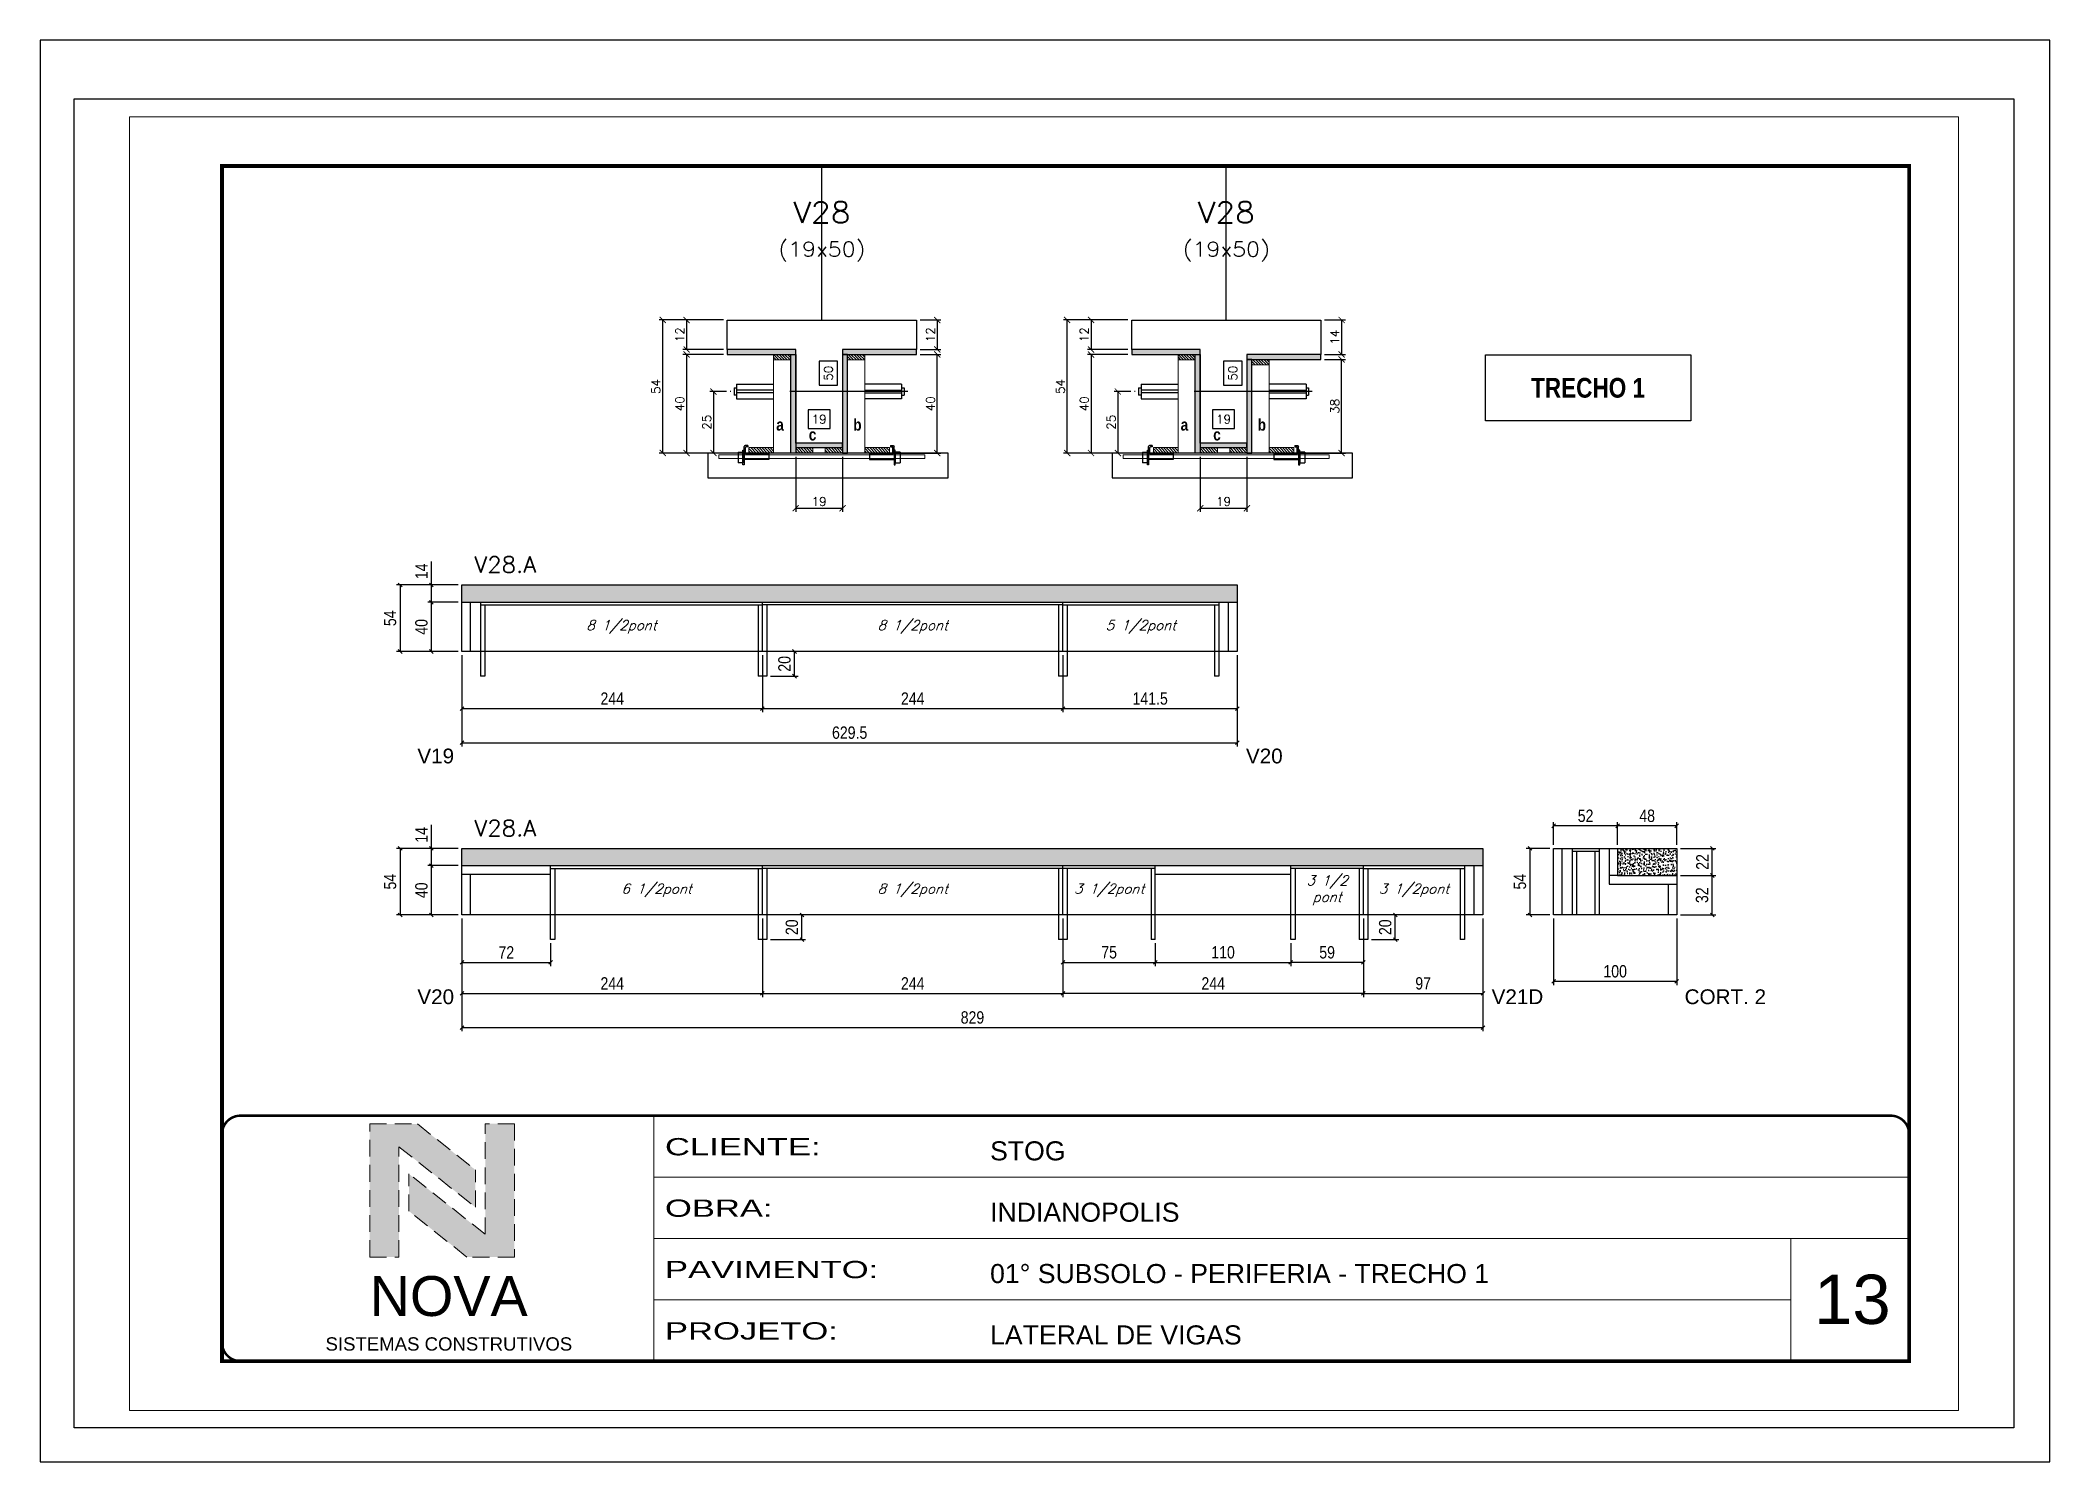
# Paper-space layout '13' of a CAD drawing. Extents: x 0 to 297, y 0 to 210.
# The model-space entities are those that its viewports show. They can reach past a viewport. Long polylines and large blocks are cut down to what shows.
import ezdxf
from ezdxf.enums import TextEntityAlignment as Align

# ---------------------------------------------------------------- set-up
doc = ezdxf.new("R2010")
doc.units = 0
for name, pattern in [('CONTINUO', [0]), ('DASHED', [0.75, 0.5, -0.25]), ('HIDDEN', [9.525, 6.35, -3.175])]:
    doc.linetypes.add(name, pattern=pattern)
for name, color, linetype in [('1', 1, 'Continuous'), ('5', 5, 'Continuous'), ('barrote', 251, 'Continuous'), ('COTA', 241, 'Continuous'), ('Cota Seção (2x)', 4, 'Continuous'), ('detalhes', 4, 'Continuous'), ('Hachura', 253, 'Continuous'), ('NOMENCLATURA', 7, 'Continuous'), ('Painéis', 200, 'Continuous'), ('presilha', 1, 'Continuous'), ('SARR_2.2x7', 40, 'Continuous'), ('SARR_3.5x7', 81, 'Continuous'), ('TENSOR', 3, 'Continuous'), ('texto', 7, 'Continuous'), ('Texto de Titulo', 7, 'Continuous'), ('Texto Qtd Sarr', 242, 'Continuous')]:
    doc.layers.add(name, color=color, linetype=linetype)
for name, color, linetype, lineweight in [('CARIMBO', 255, 'Continuous', 9), ('CARIMBO-LEGENDA', 75, 'Continuous', 15), ('CONCRETO', 251, 'Continuous', 25), ('Folhas', 255, 'Continuous', 9), ('Madeira', 126, 'Continuous', 18), ('SARRAFO DE PRESSAO', 251, 'DASHED', 9), ('SCO-___-LAJ', 2, 'Continuous', 0), ('Texto Seção', 7, 'Continuous', 15)]:
    doc.layers.add(name, color=color, linetype=linetype, lineweight=lineweight)
doc.styles.add('arial', font='arial.ttf')
doc.styles.add('COTA TECNICA', font='techl___.ttf', dxfattribs={"height": 10})
doc.styles.add('REGUA-120', font='ROMANS.shx', dxfattribs={"height": 15})
doc.styles.add('ROMANC', font='techb___.ttf', dxfattribs={"height": 2.5})
doc.styles.add('Romans', font='romans.shx')
doc.styles.get("Standard").update_dxf_attribs({"font": 'arial.ttf'})
doc.styles.add('TECNICA', font='techb___.ttf', dxfattribs={"height": 10})
doc.styles.add('Tecnologia', font='')
doc.styles.get('Tecnologia').set_extended_font_data('Forgotten Futurist')
doc.dimstyles.new('Cota Seção (2x)', dxfattribs={"dimtxt": 7, "dimasz": 5, "dimexe": 3, "dimexo": 3, "dimgap": 2, "dimtad": 3, "dimdec": 1, "dimlfac": 0.5, "dimzin": 12, "dimdsep": 46, "dimtxsty": 'Romans', "dimblk": 'ARCHTICK', "dimcen": 0, "dimclrd": 4, "dimclre": 4, "dimclrt": 1, "dimadec": 1, "dimazin": 3, "dimtfac": 1, "dimtdec": 1, "dimtmove": 0, "dimatfit": 3, "dimldrblk": 'OBLIQUE', "dimfxl": 1, "dimtolj": 1, "dimtzin": 12, "dimarcsym": 0})
doc.dimstyles.new('Cota Seção interna', dxfattribs={"dimtxt": 7, "dimasz": 6, "dimexe": 0.18, "dimexo": 2, "dimgap": -4, "dimtad": 3, "dimdec": 1, "dimlfac": 0.5, "dimzin": 12, "dimdsep": 46, "dimtxsty": 'Romans', "dimblk": 'ARCHTICK', "dimcen": 0.09, "dimse1": 1, "dimse2": 1, "dimsd1": 1, "dimsd2": 1, "dimclrd": 180, "dimclre": 5, "dimclrt": 1, "dimadec": 0, "dimazin": 3, "dimtfac": 1, "dimtdec": 1, "dimtofl": 0, "dimtmove": 0, "dimatfit": 3, "dimldrblk": 'ARCHTICK', "dimfxl": 1, "dimtolj": 1, "dimtzin": 0, "dimarcsym": 0})
doc.dimstyles.new('PAINEL', dxfattribs={"dimtxt": 10, "dimasz": 3, "dimexe": 3, "dimexo": 3, "dimgap": 3, "dimtad": 1, "dimdec": 1, "dimzin": 12, "dimdsep": 46, "dimtxsty": 'COTA TECNICA', "dimblk1": 'OBLIQUE', "dimblk2": 'OBLIQUE', "dimsah": 1, "dimcen": 0.9, "dimclrd": 4, "dimclre": 4, "dimclrt": 240, "dimadec": 1, "dimazin": 3, "dimtfac": 1, "dimtdec": 1, "dimtmove": 0, "dimatfit": 3, "dimfxl": 1, "dimtolj": 1, "dimtzin": 12, "dimarcsym": 0})
pattern_1 = [(315, (23497.5332, 6161.631), (1.12253202, 1.12253202), [])]
pattern_2 = [(315, (23825.9412, 6161.631), (1.12253202, 1.12253202), [])]

psp = doc.layouts.new('13')

msp = doc.modelspace()

# ---------------------------------------------------------------- texts
at = {"layer": '5', "linetype": 'Continuous'}
for s, rotation, p in [('V19', 0.00004, (233.65, 14139.4)), ('V20', 359.99996, (906.49, 14139.4)), ('V20', 0.00004, (233.65, 13943.99)), ('V21D', 359.99996, (1105.99, 13943.99)), ('CORT. 2', 359.99996, (1262.71, 13943.99))]:
    msp.add_text(s, height=12, rotation=rotation, dxfattribs=at).set_placement(p)
at = {"layer": 'CARIMBO', "style": 'arial'}
msp.add_text('13', height=40, dxfattribs=at).set_placement((1367.86, 13684.42))
at = {"layer": 'detalhes', "style": 'TECNICA'}
for s, p in [('a', (525.08, 14409.48)), ('b', (587.63, 14409.46)), ('a', (853.49, 14409.48)), ('b', (916.04, 14409.46)), ('c', (551.51, 14401.51)), ('c', (879.92, 14401.51))]:
    msp.add_text(s, height=9.6, dxfattribs=at).set_placement(p)
at = {"layer": 'NOMENCLATURA', "color": 2, "insert": (1184.3, 14444.15), "char_height": 16, "attachment_point": 5, "style": 'ROMANC'}
msp.add_mtext('TRECHO 1', dxfattribs=at)
at = {"layer": 'texto', "color": 2, "char_height": 8, "attachment_point": 5, "style": 'Romans'}
for s, insert in [('{\\Q19;\\C256;8 1/2pont}', (399.4, 14250.22)), ('{\\Q19;\\C256;8 1/2pont}', (635.9, 14250.22)), ('{\\Q19;\\C256;5 1/2pont}', (821.15, 14250.22)), ('{\\Q19;\\C256;6 1/2pont}', (427.9, 14036.38)), ('{\\Q19;\\C256;8 1/2pont}', (635.9, 14036.38)), ('{\\Q19;\\C256;3 1/2pont}', (795.4, 14036.38)), ('{\\Q19;\\C256;3 1/2\\Ppont}', (972.4, 14036.38)), ('{\\Q19;\\C256;3 1/2pont}', (1042.9, 14036.38))]:
    msp.add_mtext(s, dxfattribs=dict(at, insert=insert))
at = {"layer": 'Texto Seção', "style": 'REGUA-120', "width": 1.05}
for p in [(279.9, 14294.22), (279.9, 14080.38)]:
    msp.add_text('V28.A', height=13, dxfattribs=at).set_placement(p)

# ---------------------------------------------------------------- blocks, each defined once
blk = doc.blocks.new('A$C64660E27')
at = {"layer": 'COTA', "true_color": 0x1a1a1a}
h = blk.add_hatch(color=250, dxfattribs=at)
h.dxf.hatch_style = 1
h.paths.add_polyline_path([(185.4, -11.6), (142.4, -11.6), (142.4, -131.6), (168.8, -131.6), (168.8, -32.2), (237.7, -86.7), (237.7, -53)])
at = {"layer": 'COTA'}
h = blk.add_hatch(color=20, dxfattribs=at)
h.dxf.hatch_style = 1
h.paths.add_polyline_path([(273, -11.4), (246.6, -11.4), (246.6, -111.1), (177.7, -56.6), (177.7, -90.2), (230, -131.6), (273, -131.6)])
for p, q in [((142.4, -131.6), (142.4, -11.6)), ((142.4, -11.6), (185.4, -11.6)), ((185.4, -11.6), (237.7, -53)), ((273, -11.4), (246.6, -11.4)), ((246.6, -111.1), (246.6, -11.4)), ((273, -11.4), (273, -131.6)), ((168.8, -32.2), (237.7, -86.7)), ((168.8, -131.6), (168.8, -32.2)), ((237.7, -86.7), (237.7, -53)), ((246.6, -111.1), (177.7, -56.6)), ((177.7, -90.2), (177.7, -56.6)), ((230, -131.6), (177.7, -90.2)), ((142.4, -131.6), (168.8, -131.6)), ((273, -131.6), (230, -131.6))]:
    blk.add_line(p, q)
at = {"layer": 'CARIMBO-LEGENDA', "color": 7, "linetype": 'Continuous', "ltscale": 100, "style": 'arial'}
blk.add_text('NOVA', height=36, dxfattribs=at).set_placement((142.4, -184.8))
at = {"layer": 'CARIMBO-LEGENDA', "color": 7, "linetype": 'Continuous', "style": 'arial'}
blk.add_text('SISTEMAS CONSTRUTIVOS', height=12, dxfattribs=at).set_placement((102.5, -216))
blk = doc.blocks.new('9999999999')
at = {"color": 30, "linetype": 'CONTINUO'}
for p, q in [((98564.6, 34230.2), (98564.6, 34429.4)), ((98564.6, 34379.6), (99584, 34379.6)), ((98564.6, 34329.8), (99488, 34329.8)), ((99584, 34329.8), (99488, 34329.8)), ((99488, 34329.8), (99488, 34230.2)), ((98564.6, 34280), (99488, 34280))]:
    blk.add_line(p, q, dxfattribs=at)
at = {"color": 30, "linetype": 'CONTINUO', "const_width": 2}
blk.add_lwpolyline([(99584, 34230.2), (99584, 34414.4, 0.414214), (99569, 34429.4), (98229, 34429.4, 0.414214), (98214, 34414.4), (98214, 34245.2, 0.414214), (98229, 34230.2), (99584, 34230.2)], format="xyb", dxfattribs=at)
at = {"layer": 'Folhas'}
blk.add_lwpolyline([(98139, 34190.2), (99624, 34190.2), (99624, 35240.2), (98139, 35240.2)], close=True, dxfattribs=at)
at = {"layer": 'Folhas', "color": 30, "const_width": 3}
blk.add_lwpolyline([(98214, 34230.2), (99584, 34230.2), (99584, 35200.2), (98214, 35200.2)], close=True, dxfattribs=at)
at = {"xscale": 0.9, "yscale": 0.9, "zscale": 0.9}
blk.add_blockref('A$C64660E27', (98205.8, 34433.1), dxfattribs=at)
at = {"color": 7, "linetype": 'Continuous', "ltscale": 5, "style": 'arial'}
for s, height, p in [('STOG', 15.48, (98837.7, 34393.1)), ('INDIANOPOLIS', 15.483, (98837.7, 34343.3)), ('01° SUBSOLO - PERIFERIA - TRECHO 1', 15.483, (98837.7, 34293.5)), ('LATERAL DE VIGAS', 15.483, (98837.7, 34243.7))]:
    blk.add_text(s, height=height, dxfattribs=at).set_placement(p)
at = {"layer": 'Folhas', "color": 7, "style": 'Tecnologia', "width": 1.5}
for s, p in [('CLIENTE:', (98573.7, 34397.2)), ('OBRA:', (98573.7, 34347.3)), ('PAVIMENTO:', (98573.7, 34297.5)), ('PROJETO:', (98573.7, 34247.7))]:
    blk.add_text(s, height=14, dxfattribs=at).set_placement(p)
blk = doc.blocks.new('titulo1')
at = {"layer": 'Defpoints', "color": 252, "linetype": 'HIDDEN', "ltscale": 2}
blk.add_line((0, 0), (0, 125), dxfattribs=at)
at = {"layer": 'Defpoints', "style": 'Romans', "oblique": 15}
blk.add_attdef('FOLHA', text='', height=10, dxfattribs=at).set_placement((0, 15.6), align=Align.MIDDLE_CENTER)
at = {"layer": 'Texto Qtd Sarr', "color": 3, "style": 'Romans', "oblique": 15}
for tag, height, p in [('TITULO', 17, (0, 71.4)), ('SEÇÃO', 12, (0, 41.5))]:
    blk.add_attdef(tag, text='', height=height, dxfattribs=at).set_placement(p, align=Align.MIDDLE_CENTER)
blk = doc.blocks.new('_ArchTick')
at = {"color": 0, "linetype": 'ByBlock', "const_width": 0.15}
blk.add_lwpolyline([(-0.5, -0.5), (0.5, 0.5)], dxfattribs=at)
blk = doc.blocks.new('*D3676')
at = {"layer": 'COTA', "color": 4, "lineweight": -2, "transparency": 16777216}
for p, q in [((641.9, 14499.3), (658.8, 14499.3)), ((655.8, 14499.3), (655.8, 14475.3)), ((641.9, 14475.3), (658.8, 14475.3))]:
    blk.add_line(p, q, dxfattribs=at)
at = {"layer": 'Defpoints', "color": 0, "transparency": 16777216}
for p in [(638.9, 14499.3), (638.9, 14475.3), (655.8, 14475.3)]:
    blk.add_point(p, dxfattribs=at)
at = {"layer": 'COTA', "color": 4, "lineweight": -2, "transparency": 16777216, "xscale": 5, "yscale": 5, "zscale": 5}
for p, rotation in [((655.8, 14499.3), 90), ((655.8, 14475.3), 270)]:
    blk.add_blockref('_ArchTick', p, dxfattribs=dict(at, rotation=rotation))
at = {"layer": 'COTA', "color": 1, "transparency": 16777216, "insert": (650.3, 14487.3), "char_height": 7, "attachment_point": 5, "rotation": 90, "style": 'Romans'}
blk.add_mtext('\\A1;12', dxfattribs=at)
blk = doc.blocks.new('_Oblique')
at = {"layer": '1', "color": 0, "lineweight": -2}
blk.add_line((-0.5, -0.5), (0.5, 0.5), dxfattribs=at)
blk = doc.blocks.new('*D3677')
at = {"layer": 'COTA', "color": 4, "lineweight": -2, "transparency": 16777216}
for p, q in [((482.3, 14499.3), (429.9, 14499.3)), ((432.9, 14391.3), (432.9, 14499.3)), ((504.3, 14391.3), (429.9, 14391.3))]:
    blk.add_line(p, q, dxfattribs=at)
at = {"layer": 'Defpoints', "color": 0, "transparency": 16777216}
for p in [(432.9, 14499.3), (485.3, 14499.3), (507.3, 14391.3)]:
    blk.add_point(p, dxfattribs=at)
at = {"layer": 'COTA', "color": 4, "lineweight": -2, "transparency": 16777216, "xscale": 5, "yscale": 5, "zscale": 5}
for p, rotation in [((432.9, 14499.3), 90), ((432.9, 14391.3), 270)]:
    blk.add_blockref('_ArchTick', p, dxfattribs=dict(at, rotation=rotation))
at = {"layer": 'COTA', "color": 1, "transparency": 16777216, "insert": (427.4, 14445.3), "char_height": 7, "attachment_point": 5, "rotation": 90, "style": 'Romans'}
blk.add_mtext('\\A1;54', dxfattribs=at)
blk = doc.blocks.new('*D3678')
at = {"layer": 'COTA', "color": 4, "lineweight": -2, "transparency": 16777216}
for p, q in [((641.9, 14471.3), (658.8, 14471.3)), ((655.8, 14391.3), (655.8, 14471.3)), ((615.5, 14391.3), (658.8, 14391.3))]:
    blk.add_line(p, q, dxfattribs=at)
at = {"layer": 'Defpoints', "color": 0, "transparency": 16777216}
for p in [(638.9, 14471.3), (655.8, 14471.3), (612.5, 14391.3)]:
    blk.add_point(p, dxfattribs=at)
at = {"layer": 'COTA', "color": 4, "lineweight": -2, "transparency": 16777216, "xscale": 5, "yscale": 5, "zscale": 5}
for p, rotation in [((655.8, 14471.3), 90), ((655.8, 14391.3), 270)]:
    blk.add_blockref('_ArchTick', p, dxfattribs=dict(at, rotation=rotation))
at = {"layer": 'COTA', "color": 1, "transparency": 16777216, "insert": (650.3, 14431.3), "char_height": 7, "attachment_point": 5, "rotation": 90, "style": 'Romans'}
blk.add_mtext('\\A1;40', dxfattribs=at)
blk = doc.blocks.new('*D3679')
at = {"layer": 'Cota Seção (2x)', "color": 180, "lineweight": -2, "transparency": 16777216}
for p, q in [((574.9, 14465.8), (559.9, 14465.8)), ((559.9, 14465.8), (559.9, 14446.4)), ((574.9, 14446.4), (574.9, 14465.8)), ((559.9, 14446.4), (574.9, 14446.4))]:
    blk.add_line(p, q, dxfattribs=at)
at = {"layer": 'Defpoints', "color": 0, "transparency": 16777216}
for p in [(578.9, 14499.3), (589.9, 14499.3), (589.9, 14399.3)]:
    blk.add_point(p, dxfattribs=at)
at = {"layer": 'Cota Seção (2x)', "color": 1, "transparency": 16777216, "insert": (567.4, 14456.1), "char_height": 7, "attachment_point": 5, "rotation": 90, "style": 'Romans'}
blk.add_mtext('\\A1;50', dxfattribs=at)
blk = doc.blocks.new('*D3680')
at = {"layer": 'COTA', "color": 4, "lineweight": -2, "transparency": 16777216}
for p, q in [((482.3, 14499.3), (449.3, 14499.3)), ((452.3, 14499.3), (452.3, 14475.3)), ((482.3, 14475.3), (449.3, 14475.3))]:
    blk.add_line(p, q, dxfattribs=at)
at = {"layer": 'Defpoints', "color": 0, "transparency": 16777216}
for p in [(485.3, 14499.3), (452.3, 14475.3), (485.3, 14475.3)]:
    blk.add_point(p, dxfattribs=at)
at = {"layer": 'COTA', "color": 4, "lineweight": -2, "transparency": 16777216, "xscale": 5, "yscale": 5, "zscale": 5}
for p, rotation in [((452.3, 14499.3), 90), ((452.3, 14475.3), 270)]:
    blk.add_blockref('_ArchTick', p, dxfattribs=dict(at, rotation=rotation))
at = {"layer": 'COTA', "color": 1, "transparency": 16777216, "insert": (446.8, 14487.3), "char_height": 7, "attachment_point": 5, "rotation": 90, "style": 'Romans'}
blk.add_mtext('\\A1;12', dxfattribs=at)
blk = doc.blocks.new('*D3681')
at = {"layer": 'COTA', "color": 4, "lineweight": -2, "transparency": 16777216}
for p, q in [((482.3, 14471.3), (449.3, 14471.3)), ((452.3, 14471.3), (452.3, 14391.3)), ((504.3, 14391.3), (449.3, 14391.3))]:
    blk.add_line(p, q, dxfattribs=at)
at = {"layer": 'Defpoints', "color": 0, "transparency": 16777216}
for p in [(485.3, 14471.3), (452.3, 14391.3), (507.3, 14391.3)]:
    blk.add_point(p, dxfattribs=at)
at = {"layer": 'COTA', "color": 4, "lineweight": -2, "transparency": 16777216, "xscale": 5, "yscale": 5, "zscale": 5}
for p, rotation in [((452.3, 14471.3), 90), ((452.3, 14391.3), 270)]:
    blk.add_blockref('_ArchTick', p, dxfattribs=dict(at, rotation=rotation))
at = {"layer": 'COTA', "color": 1, "transparency": 16777216, "insert": (446.8, 14431.3), "char_height": 7, "attachment_point": 5, "rotation": 90, "style": 'Romans'}
blk.add_mtext('\\A1;40', dxfattribs=at)
blk = doc.blocks.new('PRESILHA METÁLICA 1')
at = {"layer": 'presilha'}
for p, q in [((0, 13), (6, 13)), ((0, 13), (0, 0)), ((6, 0), (0, 0)), ((6, 15.5), (7.5, 15.5)), ((6, -2.5), (6, 15.5)), ((6, 13), (6, 0)), ((7.5, 10.6), (7.5, 19.9)), ((7.5, 15.5), (7.5, -2.5)), ((37.5, 4.1), (7.5, 4.1)), ((12, 21), (8.6, 21)), ((9, 11.6), (9, 18.9)), ((12, 19.5), (9.6, 19.5)), ((37.5, 11), (9.6, 11)), ((12, 21), (12, 19.5)), ((37.5, 11), (37.5, 4.1)), ((7.5, -2.5), (6, -2.5))]:
    blk.add_line(p, q, dxfattribs=at)
for centre, radius, start, end in [((8.6, 19.9), 1.14, 90, 180), ((9.6, 18.9), 0.57, 90, 180), ((9.6, 11.6), 0.57, 180, 270)]:
    blk.add_arc(centre, radius, start, end, dxfattribs=at)
blk = doc.blocks.new('*D3682')
at = {"layer": 'COTA', "color": 4, "lineweight": -2, "transparency": 16777216}
for p, q in [((540.9, 14388.3), (540.9, 14343.5)), ((578.9, 14388.3), (578.9, 14343.5)), ((540.9, 14346.5), (578.9, 14346.5))]:
    blk.add_line(p, q, dxfattribs=at)
at = {"layer": 'Defpoints', "color": 0, "transparency": 16777216}
for p in [(540.9, 14391.3), (578.9, 14391.3), (578.9, 14346.5)]:
    blk.add_point(p, dxfattribs=at)
at = {"layer": 'COTA', "color": 4, "lineweight": -2, "transparency": 16777216, "xscale": 5, "yscale": 5, "zscale": 5, "rotation": 180}
blk.add_blockref('_ArchTick', (540.9, 14346.5), dxfattribs=at)
at = {"layer": 'COTA', "color": 4, "lineweight": -2, "transparency": 16777216, "xscale": 5, "yscale": 5, "zscale": 5}
blk.add_blockref('_ArchTick', (578.9, 14346.5), dxfattribs=at)
at = {"layer": 'COTA', "color": 1, "transparency": 16777216, "insert": (559.9, 14352), "char_height": 7, "attachment_point": 5, "style": 'Romans'}
blk.add_mtext('\\A1;19', dxfattribs=at)
blk = doc.blocks.new('*D3683')
at = {"layer": 'Cota Seção (2x)', "color": 180, "lineweight": -2, "transparency": 16777216}
for p, q in [((568.9, 14426.3), (550.9, 14426.3)), ((550.9, 14426.3), (550.9, 14411.3)), ((568.9, 14411.3), (568.9, 14426.3)), ((550.9, 14411.3), (568.9, 14411.3))]:
    blk.add_line(p, q, dxfattribs=at)
at = {"layer": 'Defpoints', "color": 0, "transparency": 16777216}
for p in [(578.9, 14407.3), (540.9, 14391.3), (578.9, 14391.3)]:
    blk.add_point(p, dxfattribs=at)
at = {"layer": 'Cota Seção (2x)', "color": 1, "transparency": 16777216, "insert": (559.9, 14418.8), "char_height": 7, "attachment_point": 5, "style": 'Romans'}
blk.add_mtext('\\A1;19', dxfattribs=at)
blk = doc.blocks.new('*D4833')
at = {"layer": 'COTA', "color": 4, "lineweight": -2, "transparency": 16777216}
for p, q in [((266.9, 14270.2), (242.1, 14270.2)), ((245.1, 14230.2), (245.1, 14270.2)), ((266.9, 14230.2), (242.1, 14230.2))]:
    blk.add_line(p, q, dxfattribs=at)
at = {"layer": 'Defpoints', "color": 0, "transparency": 16777216}
for p in [(245.1, 14270.2), (269.9, 14270.2), (269.9, 14230.2)]:
    blk.add_point(p, dxfattribs=at)
at = {"layer": 'COTA', "color": 4, "lineweight": -2, "transparency": 16777216, "xscale": 3, "yscale": 3, "zscale": 3}
for p, rotation in [((245.1, 14270.2), 90), ((245.1, 14230.2), 270)]:
    blk.add_blockref('_Oblique', p, dxfattribs=dict(at, rotation=rotation))
at = {"layer": 'COTA', "color": 240, "transparency": 16777216, "insert": (237, 14250.2), "char_height": 10, "attachment_point": 5, "rotation": 90, "style": 'COTA TECNICA'}
blk.add_mtext('\\A1;40', dxfattribs=at)
blk = doc.blocks.new('*D4834')
at = {"layer": 'COTA', "color": 4, "lineweight": -2, "transparency": 16777216}
for p, q in [((269.9, 14227.2), (269.9, 14153.2)), ((899.4, 14227.2), (899.4, 14153.2)), ((269.9, 14156.2), (899.4, 14156.2))]:
    blk.add_line(p, q, dxfattribs=at)
at = {"layer": 'Defpoints', "color": 0, "transparency": 16777216}
for p in [(269.9, 14230.2), (899.4, 14230.2), (899.4, 14156.2)]:
    blk.add_point(p, dxfattribs=at)
at = {"layer": 'COTA', "color": 4, "lineweight": -2, "transparency": 16777216, "xscale": 3, "yscale": 3, "zscale": 3, "rotation": 180}
blk.add_blockref('_Oblique', (269.9, 14156.2), dxfattribs=at)
at = {"layer": 'COTA', "color": 4, "lineweight": -2, "transparency": 16777216, "xscale": 3, "yscale": 3, "zscale": 3}
blk.add_blockref('_Oblique', (899.4, 14156.2), dxfattribs=at)
at = {"layer": 'COTA', "color": 240, "transparency": 16777216, "insert": (584.7, 14164.3), "char_height": 10, "attachment_point": 5, "style": 'COTA TECNICA'}
blk.add_mtext('\\A1;629.5', dxfattribs=at)
blk = doc.blocks.new('*D4818')
at = {"layer": 'COTA', "color": 4, "lineweight": -2, "transparency": 16777216}
for p, q in [((245.1, 14284.2), (245.1, 14303.3)), ((266.9, 14284.2), (242.1, 14284.2)), ((245.1, 14270.2), (245.1, 14284.2)), ((266.9, 14270.2), (242.1, 14270.2))]:
    blk.add_line(p, q, dxfattribs=at)
at = {"layer": 'Defpoints', "color": 0, "transparency": 16777216}
for p in [(245.1, 14284.2), (269.9, 14284.2), (269.9, 14270.2)]:
    blk.add_point(p, dxfattribs=at)
at = {"layer": 'COTA', "color": 4, "lineweight": -2, "transparency": 16777216, "xscale": 3, "yscale": 3, "zscale": 3}
for p, rotation in [((245.1, 14284.2), 90), ((245.1, 14270.2), 270)]:
    blk.add_blockref('_Oblique', p, dxfattribs=dict(at, rotation=rotation))
at = {"layer": 'COTA', "color": 240, "transparency": 16777216, "insert": (237, 14295.3), "char_height": 10, "attachment_point": 5, "rotation": 90, "style": 'COTA TECNICA'}
blk.add_mtext('\\A1;14', dxfattribs=at)
blk = doc.blocks.new('*D3685')
at = {"layer": 'COTA', "color": 4, "lineweight": -2, "transparency": 16777216}
for p, q in [((266.9, 14284.2), (216.7, 14284.2)), ((219.7, 14284.2), (219.7, 14230.2)), ((266.9, 14230.2), (216.7, 14230.2))]:
    blk.add_line(p, q, dxfattribs=at)
at = {"layer": 'Defpoints', "color": 0, "transparency": 16777216}
for p in [(269.9, 14284.2), (219.7, 14230.2), (269.9, 14230.2)]:
    blk.add_point(p, dxfattribs=at)
at = {"layer": 'COTA', "color": 4, "lineweight": -2, "transparency": 16777216, "xscale": 3, "yscale": 3, "zscale": 3}
for p, rotation in [((219.7, 14284.2), 90), ((219.7, 14230.2), 270)]:
    blk.add_blockref('_Oblique', p, dxfattribs=dict(at, rotation=rotation))
at = {"layer": 'COTA', "color": 240, "transparency": 16777216, "insert": (211.5, 14257.2), "char_height": 10, "attachment_point": 5, "rotation": 90, "style": 'COTA TECNICA'}
blk.add_mtext('\\A1;54', dxfattribs=at)
blk = doc.blocks.new('*D4819')
at = {"layer": 'COTA', "color": 4, "lineweight": -2, "transparency": 16777216}
for p, q in [((269.9, 14227.2), (269.9, 14180.9)), ((513.9, 14227.2), (513.9, 14180.9)), ((269.9, 14183.9), (513.9, 14183.9))]:
    blk.add_line(p, q, dxfattribs=at)
at = {"layer": 'Defpoints', "color": 0, "transparency": 16777216}
for p in [(269.9, 14230.2), (513.9, 14230.2), (513.9, 14183.9)]:
    blk.add_point(p, dxfattribs=at)
at = {"layer": 'COTA', "color": 4, "lineweight": -2, "transparency": 16777216, "xscale": 3, "yscale": 3, "zscale": 3, "rotation": 180}
blk.add_blockref('_Oblique', (269.9, 14183.9), dxfattribs=at)
at = {"layer": 'COTA', "color": 4, "lineweight": -2, "transparency": 16777216, "xscale": 3, "yscale": 3, "zscale": 3}
blk.add_blockref('_Oblique', (513.9, 14183.9), dxfattribs=at)
at = {"layer": 'COTA', "color": 240, "transparency": 16777216, "insert": (391.9, 14192), "char_height": 10, "attachment_point": 5, "style": 'COTA TECNICA'}
blk.add_mtext('\\A1;244', dxfattribs=at)
blk = doc.blocks.new('*D4820')
at = {"layer": 'COTA', "color": 4, "lineweight": -2, "transparency": 16777216}
for p, q in [((513.9, 14227.2), (513.9, 14180.9)), ((757.9, 14227.2), (757.9, 14180.9)), ((513.9, 14183.9), (757.9, 14183.9))]:
    blk.add_line(p, q, dxfattribs=at)
at = {"layer": 'Defpoints', "color": 0, "transparency": 16777216}
for p in [(513.9, 14230.2), (757.9, 14230.2), (757.9, 14183.9)]:
    blk.add_point(p, dxfattribs=at)
at = {"layer": 'COTA', "color": 4, "lineweight": -2, "transparency": 16777216, "xscale": 3, "yscale": 3, "zscale": 3, "rotation": 180}
blk.add_blockref('_Oblique', (513.9, 14183.9), dxfattribs=at)
at = {"layer": 'COTA', "color": 4, "lineweight": -2, "transparency": 16777216, "xscale": 3, "yscale": 3, "zscale": 3}
blk.add_blockref('_Oblique', (757.9, 14183.9), dxfattribs=at)
at = {"layer": 'COTA', "color": 240, "transparency": 16777216, "insert": (635.9, 14192), "char_height": 10, "attachment_point": 5, "style": 'COTA TECNICA'}
blk.add_mtext('\\A1;244', dxfattribs=at)
blk = doc.blocks.new('*D3686')
at = {"layer": 'COTA', "color": 4, "lineweight": -2, "transparency": 16777216}
for p, q in [((757.9, 14227.2), (757.9, 14180.9)), ((899.4, 14227.2), (899.4, 14180.9)), ((757.9, 14183.9), (899.4, 14183.9))]:
    blk.add_line(p, q, dxfattribs=at)
at = {"layer": 'Defpoints', "color": 0, "transparency": 16777216}
for p in [(757.9, 14230.2), (899.4, 14230.2), (899.4, 14183.9)]:
    blk.add_point(p, dxfattribs=at)
at = {"layer": 'COTA', "color": 4, "lineweight": -2, "transparency": 16777216, "xscale": 3, "yscale": 3, "zscale": 3, "rotation": 180}
blk.add_blockref('_Oblique', (757.9, 14183.9), dxfattribs=at)
at = {"layer": 'COTA', "color": 4, "lineweight": -2, "transparency": 16777216, "xscale": 3, "yscale": 3, "zscale": 3}
blk.add_blockref('_Oblique', (899.4, 14183.9), dxfattribs=at)
at = {"layer": 'COTA', "color": 240, "transparency": 16777216, "insert": (828.7, 14192), "char_height": 10, "attachment_point": 5, "style": 'COTA TECNICA'}
blk.add_mtext('\\A1;141.5', dxfattribs=at)
blk = doc.blocks.new('*D4821')
at = {"layer": 'COTA', "color": 4, "lineweight": -2, "transparency": 16777216}
for p, q in [((266.9, 14056.4), (242.1, 14056.4)), ((245.1, 14016.4), (245.1, 14056.4)), ((266.9, 14016.4), (242.1, 14016.4))]:
    blk.add_line(p, q, dxfattribs=at)
at = {"layer": 'Defpoints', "color": 0, "transparency": 16777216}
for p in [(245.1, 14056.4), (269.9, 14056.4), (269.9, 14016.4)]:
    blk.add_point(p, dxfattribs=at)
at = {"layer": 'COTA', "color": 4, "lineweight": -2, "transparency": 16777216, "xscale": 3, "yscale": 3, "zscale": 3}
for p, rotation in [((245.1, 14056.4), 90), ((245.1, 14016.4), 270)]:
    blk.add_blockref('_Oblique', p, dxfattribs=dict(at, rotation=rotation))
at = {"layer": 'COTA', "color": 240, "transparency": 16777216, "insert": (237, 14036.4), "char_height": 10, "attachment_point": 5, "rotation": 90, "style": 'COTA TECNICA'}
blk.add_mtext('\\A1;40', dxfattribs=at)
blk = doc.blocks.new('*D4822')
at = {"layer": 'COTA', "color": 4, "lineweight": -2, "transparency": 16777216}
for p, q in [((269.9, 14013.4), (269.9, 13922)), ((1098.9, 14013.4), (1098.9, 13922)), ((269.9, 13925), (1098.9, 13925))]:
    blk.add_line(p, q, dxfattribs=at)
at = {"layer": 'Defpoints', "color": 0, "transparency": 16777216}
for p in [(269.9, 14016.4), (1098.9, 14016.4), (1098.9, 13925)]:
    blk.add_point(p, dxfattribs=at)
at = {"layer": 'COTA', "color": 4, "lineweight": -2, "transparency": 16777216, "xscale": 3, "yscale": 3, "zscale": 3, "rotation": 180}
blk.add_blockref('_Oblique', (269.9, 13925), dxfattribs=at)
at = {"layer": 'COTA', "color": 4, "lineweight": -2, "transparency": 16777216, "xscale": 3, "yscale": 3, "zscale": 3}
blk.add_blockref('_Oblique', (1098.9, 13925), dxfattribs=at)
at = {"layer": 'COTA', "color": 240, "transparency": 16777216, "insert": (684.4, 13933.1), "char_height": 10, "attachment_point": 5, "style": 'COTA TECNICA'}
blk.add_mtext('\\A1;829', dxfattribs=at)
blk = doc.blocks.new('*D4823')
at = {"layer": 'COTA', "color": 4, "lineweight": -2, "transparency": 16777216}
for p, q in [((245.1, 14070.4), (245.1, 14089.5)), ((266.9, 14070.4), (242.1, 14070.4)), ((245.1, 14056.4), (245.1, 14070.4)), ((266.9, 14056.4), (242.1, 14056.4))]:
    blk.add_line(p, q, dxfattribs=at)
at = {"layer": 'Defpoints', "color": 0, "transparency": 16777216}
for p in [(245.1, 14070.4), (269.9, 14070.4), (269.9, 14056.4)]:
    blk.add_point(p, dxfattribs=at)
at = {"layer": 'COTA', "color": 4, "lineweight": -2, "transparency": 16777216, "xscale": 3, "yscale": 3, "zscale": 3}
for p, rotation in [((245.1, 14070.4), 90), ((245.1, 14056.4), 270)]:
    blk.add_blockref('_Oblique', p, dxfattribs=dict(at, rotation=rotation))
at = {"layer": 'COTA', "color": 240, "transparency": 16777216, "insert": (237, 14081.4), "char_height": 10, "attachment_point": 5, "rotation": 90, "style": 'COTA TECNICA'}
blk.add_mtext('\\A1;14', dxfattribs=at)
blk = doc.blocks.new('*D3687')
at = {"layer": 'COTA', "color": 4, "lineweight": -2, "transparency": 16777216}
for p, q in [((266.9, 14070.4), (216.7, 14070.4)), ((219.7, 14070.4), (219.7, 14016.4)), ((266.9, 14016.4), (216.7, 14016.4))]:
    blk.add_line(p, q, dxfattribs=at)
at = {"layer": 'Defpoints', "color": 0, "transparency": 16777216}
for p in [(269.9, 14070.4), (219.7, 14016.4), (269.9, 14016.4)]:
    blk.add_point(p, dxfattribs=at)
at = {"layer": 'COTA', "color": 4, "lineweight": -2, "transparency": 16777216, "xscale": 3, "yscale": 3, "zscale": 3}
for p, rotation in [((219.7, 14070.4), 90), ((219.7, 14016.4), 270)]:
    blk.add_blockref('_Oblique', p, dxfattribs=dict(at, rotation=rotation))
at = {"layer": 'COTA', "color": 240, "transparency": 16777216, "insert": (211.5, 14043.4), "char_height": 10, "attachment_point": 5, "rotation": 90, "style": 'COTA TECNICA'}
blk.add_mtext('\\A1;54', dxfattribs=at)
blk = doc.blocks.new('*D3688')
at = {"layer": 'COTA', "color": 4, "lineweight": -2, "transparency": 16777216}
for p, q in [((269.9, 14013.4), (269.9, 13949.7)), ((513.9, 14013.4), (513.9, 13949.7)), ((269.9, 13952.7), (513.9, 13952.7))]:
    blk.add_line(p, q, dxfattribs=at)
at = {"layer": 'Defpoints', "color": 0, "transparency": 16777216}
for p in [(269.9, 14016.4), (513.9, 14016.4), (513.9, 13952.7)]:
    blk.add_point(p, dxfattribs=at)
at = {"layer": 'COTA', "color": 4, "lineweight": -2, "transparency": 16777216, "xscale": 3, "yscale": 3, "zscale": 3, "rotation": 180}
blk.add_blockref('_Oblique', (269.9, 13952.7), dxfattribs=at)
at = {"layer": 'COTA', "color": 4, "lineweight": -2, "transparency": 16777216, "xscale": 3, "yscale": 3, "zscale": 3}
blk.add_blockref('_Oblique', (513.9, 13952.7), dxfattribs=at)
at = {"layer": 'COTA', "color": 240, "transparency": 16777216, "insert": (391.9, 13960.8), "char_height": 10, "attachment_point": 5, "style": 'COTA TECNICA'}
blk.add_mtext('\\A1;244', dxfattribs=at)
blk = doc.blocks.new('*D3689')
at = {"layer": 'COTA', "color": 4, "lineweight": -2, "transparency": 16777216}
for p, q in [((513.9, 14013.4), (513.9, 13949.7)), ((757.9, 14013.4), (757.9, 13949.7)), ((513.9, 13952.7), (757.9, 13952.7))]:
    blk.add_line(p, q, dxfattribs=at)
at = {"layer": 'Defpoints', "color": 0, "transparency": 16777216}
for p in [(513.9, 14016.4), (757.9, 14016.4), (757.9, 13952.7)]:
    blk.add_point(p, dxfattribs=at)
at = {"layer": 'COTA', "color": 4, "lineweight": -2, "transparency": 16777216, "xscale": 3, "yscale": 3, "zscale": 3, "rotation": 180}
blk.add_blockref('_Oblique', (513.9, 13952.7), dxfattribs=at)
at = {"layer": 'COTA', "color": 4, "lineweight": -2, "transparency": 16777216, "xscale": 3, "yscale": 3, "zscale": 3}
blk.add_blockref('_Oblique', (757.9, 13952.7), dxfattribs=at)
at = {"layer": 'COTA', "color": 240, "transparency": 16777216, "insert": (635.9, 13960.8), "char_height": 10, "attachment_point": 5, "style": 'COTA TECNICA'}
blk.add_mtext('\\A1;244', dxfattribs=at)
blk = doc.blocks.new('*D3690')
at = {"layer": 'COTA', "color": 4, "lineweight": -2, "transparency": 16777216}
for p, q in [((1001.9, 14013.4), (1001.9, 13949.7)), ((1098.9, 14013.4), (1098.9, 13949.7)), ((1001.9, 13952.7), (1098.9, 13952.7))]:
    blk.add_line(p, q, dxfattribs=at)
at = {"layer": 'Defpoints', "color": 0, "transparency": 16777216}
for p in [(1001.9, 14016.4), (1098.9, 14016.4), (1098.9, 13952.7)]:
    blk.add_point(p, dxfattribs=at)
at = {"layer": 'COTA', "color": 4, "lineweight": -2, "transparency": 16777216, "xscale": 3, "yscale": 3, "zscale": 3, "rotation": 180}
blk.add_blockref('_Oblique', (1001.9, 13952.7), dxfattribs=at)
at = {"layer": 'COTA', "color": 4, "lineweight": -2, "transparency": 16777216, "xscale": 3, "yscale": 3, "zscale": 3}
blk.add_blockref('_Oblique', (1098.9, 13952.7), dxfattribs=at)
at = {"layer": 'COTA', "color": 240, "transparency": 16777216, "insert": (1050.4, 13960.8), "char_height": 10, "attachment_point": 5, "style": 'COTA TECNICA'}
blk.add_mtext('\\A1;97', dxfattribs=at)
blk = doc.blocks.new('*D4824')
at = {"layer": 'COTA', "color": 4, "lineweight": -2, "transparency": 16777216}
for p, q in [((757.9, 14013.4), (757.9, 13949.7)), ((1001.9, 14013.4), (1001.9, 13949.7)), ((1001.9, 13952.7), (757.9, 13952.7))]:
    blk.add_line(p, q, dxfattribs=at)
at = {"layer": 'Defpoints', "color": 0, "transparency": 16777216}
for p in [(757.9, 14016.4), (1001.9, 14016.4), (757.9, 13952.7)]:
    blk.add_point(p, dxfattribs=at)
at = {"layer": 'COTA', "color": 4, "lineweight": -2, "transparency": 16777216, "xscale": 3, "yscale": 3, "zscale": 3, "rotation": 180}
blk.add_blockref('_Oblique', (757.9, 13952.7), dxfattribs=at)
at = {"layer": 'COTA', "color": 4, "lineweight": -2, "transparency": 16777216, "xscale": 3, "yscale": 3, "zscale": 3}
blk.add_blockref('_Oblique', (1001.9, 13952.7), dxfattribs=at)
at = {"layer": 'COTA', "color": 240, "transparency": 16777216, "insert": (879.9, 13960.8), "char_height": 10, "attachment_point": 5, "style": 'COTA TECNICA'}
blk.add_mtext('\\A1;244', dxfattribs=at)
blk = doc.blocks.new('*D4825')
at = {"layer": 'COTA', "color": 4, "lineweight": -2, "transparency": 16777216}
for p, q in [((269.9, 14013.4), (269.9, 13974.9)), ((341.9, 13993.4), (341.9, 13974.9)), ((269.9, 13977.9), (341.9, 13977.9))]:
    blk.add_line(p, q, dxfattribs=at)
at = {"layer": 'Defpoints', "color": 0, "transparency": 16777216}
for p in [(269.9, 14016.4), (341.9, 13996.4), (341.9, 13977.9)]:
    blk.add_point(p, dxfattribs=at)
at = {"layer": 'COTA', "color": 4, "lineweight": -2, "transparency": 16777216, "xscale": 3, "yscale": 3, "zscale": 3, "rotation": 180}
blk.add_blockref('_Oblique', (269.9, 13977.9), dxfattribs=at)
at = {"layer": 'COTA', "color": 4, "lineweight": -2, "transparency": 16777216, "xscale": 3, "yscale": 3, "zscale": 3}
blk.add_blockref('_Oblique', (341.9, 13977.9), dxfattribs=at)
at = {"layer": 'COTA', "color": 240, "transparency": 16777216, "insert": (305.9, 13986), "char_height": 10, "attachment_point": 5, "style": 'COTA TECNICA'}
blk.add_mtext('\\A1;72', dxfattribs=at)
blk = doc.blocks.new('*D4826')
at = {"layer": 'COTA', "color": 4, "lineweight": -2, "transparency": 16777216}
for p, q in [((1001.9, 14013.4), (1001.9, 13974.9)), ((942.9, 13993.4), (942.9, 13974.9)), ((1001.9, 13977.9), (942.9, 13977.9))]:
    blk.add_line(p, q, dxfattribs=at)
at = {"layer": 'Defpoints', "color": 0, "transparency": 16777216}
for p in [(1001.9, 14016.4), (942.9, 13996.4), (942.9, 13977.9)]:
    blk.add_point(p, dxfattribs=at)
at = {"layer": 'COTA', "color": 4, "lineweight": -2, "transparency": 16777216, "xscale": 3, "yscale": 3, "zscale": 3, "rotation": 180}
blk.add_blockref('_Oblique', (942.9, 13977.9), dxfattribs=at)
at = {"layer": 'COTA', "color": 4, "lineweight": -2, "transparency": 16777216, "xscale": 3, "yscale": 3, "zscale": 3}
blk.add_blockref('_Oblique', (1001.9, 13977.9), dxfattribs=at)
at = {"layer": 'COTA', "color": 240, "transparency": 16777216, "insert": (972.4, 13986), "char_height": 10, "attachment_point": 5, "style": 'COTA TECNICA'}
blk.add_mtext('\\A1;59', dxfattribs=at)
blk = doc.blocks.new('*D4827')
at = {"layer": 'COTA', "color": 4, "lineweight": -2, "transparency": 16777216}
for p, q in [((757.9, 14013.4), (757.9, 13974.9)), ((832.9, 13993.4), (832.9, 13974.9)), ((757.9, 13977.9), (832.9, 13977.9))]:
    blk.add_line(p, q, dxfattribs=at)
at = {"layer": 'Defpoints', "color": 0, "transparency": 16777216}
for p in [(757.9, 14016.4), (832.9, 13996.4), (832.9, 13977.9)]:
    blk.add_point(p, dxfattribs=at)
at = {"layer": 'COTA', "color": 4, "lineweight": -2, "transparency": 16777216, "xscale": 3, "yscale": 3, "zscale": 3, "rotation": 180}
blk.add_blockref('_Oblique', (757.9, 13977.9), dxfattribs=at)
at = {"layer": 'COTA', "color": 4, "lineweight": -2, "transparency": 16777216, "xscale": 3, "yscale": 3, "zscale": 3}
blk.add_blockref('_Oblique', (832.9, 13977.9), dxfattribs=at)
at = {"layer": 'COTA', "color": 240, "transparency": 16777216, "insert": (795.4, 13986), "char_height": 10, "attachment_point": 5, "style": 'COTA TECNICA'}
blk.add_mtext('\\A1;75', dxfattribs=at)
blk = doc.blocks.new('*D4828')
at = {"layer": 'COTA', "color": 4, "lineweight": -2, "transparency": 16777216}
for p, q in [((1156.3, 14013.4), (1156.3, 13959.5)), ((1256.3, 14013.4), (1256.3, 13959.5)), ((1156.3, 13962.5), (1256.3, 13962.5))]:
    blk.add_line(p, q, dxfattribs=at)
at = {"layer": 'Defpoints', "color": 0, "transparency": 16777216}
for p in [(1156.3, 14016.4), (1256.3, 14016.4), (1256.3, 13962.5)]:
    blk.add_point(p, dxfattribs=at)
at = {"layer": 'COTA', "color": 4, "lineweight": -2, "transparency": 16777216, "xscale": 3, "yscale": 3, "zscale": 3, "rotation": 180}
blk.add_blockref('_Oblique', (1156.3, 13962.5), dxfattribs=at)
at = {"layer": 'COTA', "color": 4, "lineweight": -2, "transparency": 16777216, "xscale": 3, "yscale": 3, "zscale": 3}
blk.add_blockref('_Oblique', (1256.3, 13962.5), dxfattribs=at)
at = {"layer": 'COTA', "color": 240, "transparency": 16777216, "insert": (1206.3, 13970.6), "char_height": 10, "attachment_point": 5, "style": 'COTA TECNICA'}
blk.add_mtext('\\A1;100', dxfattribs=at)
blk = doc.blocks.new('*D4829')
at = {"layer": 'COTA', "color": 4, "lineweight": -2, "transparency": 16777216}
for p, q in [((832.9, 13993.4), (832.9, 13974.9)), ((942.9, 13993.4), (942.9, 13974.9)), ((832.9, 13977.9), (942.9, 13977.9))]:
    blk.add_line(p, q, dxfattribs=at)
at = {"layer": 'Defpoints', "color": 0, "transparency": 16777216}
for p in [(832.9, 13996.4), (942.9, 13996.4), (942.9, 13977.9)]:
    blk.add_point(p, dxfattribs=at)
at = {"layer": 'COTA', "color": 4, "lineweight": -2, "transparency": 16777216, "xscale": 3, "yscale": 3, "zscale": 3, "rotation": 180}
blk.add_blockref('_Oblique', (832.9, 13977.9), dxfattribs=at)
at = {"layer": 'COTA', "color": 4, "lineweight": -2, "transparency": 16777216, "xscale": 3, "yscale": 3, "zscale": 3}
blk.add_blockref('_Oblique', (942.9, 13977.9), dxfattribs=at)
at = {"layer": 'COTA', "color": 240, "transparency": 16777216, "insert": (887.9, 13986), "char_height": 10, "attachment_point": 5, "style": 'COTA TECNICA'}
blk.add_mtext('\\A1;110', dxfattribs=at)
blk = doc.blocks.new('*D4830')
at = {"layer": 'COTA', "color": 4, "lineweight": -2, "transparency": 16777216}
for p, q in [((545.9, 13996.4), (545.9, 14016.4)), ((520.4, 13996.4), (548.9, 13996.4))]:
    blk.add_line(p, q, dxfattribs=at)
at = {"layer": 'Defpoints', "color": 0, "transparency": 16777216}
for p in [(545.9, 14016.4), (545.9, 14016.4), (517.4, 13996.4)]:
    blk.add_point(p, dxfattribs=at)
at = {"layer": 'COTA', "color": 4, "lineweight": -2, "transparency": 16777216, "xscale": 3, "yscale": 3, "zscale": 3}
for p, rotation in [((545.9, 14016.4), 90), ((545.9, 13996.4), 270)]:
    blk.add_blockref('_Oblique', p, dxfattribs=dict(at, rotation=rotation))
at = {"layer": 'COTA', "color": 240, "transparency": 16777216, "insert": (537.8, 14006.4), "char_height": 10, "attachment_point": 5, "rotation": 90, "style": 'COTA TECNICA'}
blk.add_mtext('\\A1;20', dxfattribs=at)
blk = doc.blocks.new('*D4831')
at = {"layer": 'COTA', "color": 4, "lineweight": -2, "transparency": 16777216}
for p, q in [((1027.7, 13996.4), (1027.7, 14016.4)), ((1008.4, 13996.4), (1030.7, 13996.4))]:
    blk.add_line(p, q, dxfattribs=at)
at = {"layer": 'Defpoints', "color": 0, "transparency": 16777216}
for p in [(1027.7, 14016.4), (1027.7, 14016.4), (1005.4, 13996.4)]:
    blk.add_point(p, dxfattribs=at)
at = {"layer": 'COTA', "color": 4, "lineweight": -2, "transparency": 16777216, "xscale": 3, "yscale": 3, "zscale": 3}
for p, rotation in [((1027.7, 14016.4), 90), ((1027.7, 13996.4), 270)]:
    blk.add_blockref('_Oblique', p, dxfattribs=dict(at, rotation=rotation))
at = {"layer": 'COTA', "color": 240, "transparency": 16777216, "insert": (1019.6, 14006.4), "char_height": 10, "attachment_point": 5, "rotation": 90, "style": 'COTA TECNICA'}
blk.add_mtext('\\A1;20', dxfattribs=at)
blk = doc.blocks.new('*D4832')
at = {"layer": 'COTA', "color": 4, "lineweight": -2, "transparency": 16777216}
for p, q in [((1259.3, 14048.4), (1288.1, 14048.4)), ((1285.1, 14016.4), (1285.1, 14048.4)), ((1259.3, 14016.4), (1288.1, 14016.4))]:
    blk.add_line(p, q, dxfattribs=at)
at = {"layer": 'Defpoints', "color": 0, "transparency": 16777216}
for p in [(1256.3, 14048.4), (1285.1, 14048.4), (1256.3, 14016.4)]:
    blk.add_point(p, dxfattribs=at)
at = {"layer": 'COTA', "color": 4, "lineweight": -2, "transparency": 16777216, "xscale": 3, "yscale": 3, "zscale": 3}
for p, rotation in [((1285.1, 14048.4), 90), ((1285.1, 14016.4), 270)]:
    blk.add_blockref('_Oblique', p, dxfattribs=dict(at, rotation=rotation))
at = {"layer": 'COTA', "color": 240, "transparency": 16777216, "insert": (1276.9, 14032.4), "char_height": 10, "attachment_point": 5, "rotation": 90, "style": 'COTA TECNICA'}
blk.add_mtext('\\A1;32', dxfattribs=at)
blk = doc.blocks.new('*D4849')
at = {"layer": 'COTA', "color": 4, "lineweight": -2, "transparency": 16777216}
for p, q in [((1259.3, 14070.4), (1288.1, 14070.4)), ((1285.1, 14048.4), (1285.1, 14070.4)), ((1259.3, 14048.4), (1288.1, 14048.4))]:
    blk.add_line(p, q, dxfattribs=at)
at = {"layer": 'Defpoints', "color": 0, "transparency": 16777216}
for p in [(1256.3, 14070.4), (1285.1, 14070.4), (1256.3, 14048.4)]:
    blk.add_point(p, dxfattribs=at)
at = {"layer": 'COTA', "color": 4, "lineweight": -2, "transparency": 16777216, "xscale": 3, "yscale": 3, "zscale": 3}
for p, rotation in [((1285.1, 14070.4), 90), ((1285.1, 14048.4), 270)]:
    blk.add_blockref('_Oblique', p, dxfattribs=dict(at, rotation=rotation))
at = {"layer": 'COTA', "color": 240, "transparency": 16777216, "insert": (1277.1, 14059.4), "char_height": 10, "attachment_point": 5, "rotation": 90, "style": 'COTA TECNICA'}
blk.add_mtext('\\A1;22', dxfattribs=at)
blk = doc.blocks.new('*D4850')
at = {"layer": 'COTA', "color": 4, "lineweight": -2, "transparency": 16777216}
for p, q in [((1153.3, 14070.4), (1134.1, 14070.4)), ((1137.1, 14070.4), (1137.1, 14016.4)), ((1153.3, 14016.4), (1134.1, 14016.4))]:
    blk.add_line(p, q, dxfattribs=at)
at = {"layer": 'Defpoints', "color": 0, "transparency": 16777216}
for p in [(1156.3, 14070.4), (1137.1, 14016.4), (1156.3, 14016.4)]:
    blk.add_point(p, dxfattribs=at)
at = {"layer": 'COTA', "color": 4, "lineweight": -2, "transparency": 16777216, "xscale": 3, "yscale": 3, "zscale": 3}
for p, rotation in [((1137.1, 14070.4), 90), ((1137.1, 14016.4), 270)]:
    blk.add_blockref('_Oblique', p, dxfattribs=dict(at, rotation=rotation))
at = {"layer": 'COTA', "color": 240, "transparency": 16777216, "insert": (1129, 14043.4), "char_height": 10, "attachment_point": 5, "rotation": 90, "style": 'COTA TECNICA'}
blk.add_mtext('\\A1;54', dxfattribs=at)
blk = doc.blocks.new('*D4851')
at = {"layer": 'COTA', "color": 4, "lineweight": -2, "transparency": 16777216}
for p, q in [((1208.3, 14073.4), (1208.3, 14091.7)), ((1256.3, 14088.7), (1208.3, 14088.7)), ((1256.3, 14073.4), (1256.3, 14091.7))]:
    blk.add_line(p, q, dxfattribs=at)
at = {"layer": 'Defpoints', "color": 0, "transparency": 16777216}
for p in [(1208.3, 14088.7), (1208.3, 14070.4), (1256.3, 14070.4)]:
    blk.add_point(p, dxfattribs=at)
at = {"layer": 'COTA', "color": 4, "lineweight": -2, "transparency": 16777216, "xscale": 3, "yscale": 3, "zscale": 3, "rotation": 180}
blk.add_blockref('_Oblique', (1208.3, 14088.7), dxfattribs=at)
at = {"layer": 'COTA', "color": 4, "lineweight": -2, "transparency": 16777216, "xscale": 3, "yscale": 3, "zscale": 3}
blk.add_blockref('_Oblique', (1256.3, 14088.7), dxfattribs=at)
at = {"layer": 'COTA', "color": 240, "transparency": 16777216, "insert": (1232.3, 14096.8), "char_height": 10, "attachment_point": 5, "style": 'COTA TECNICA'}
blk.add_mtext('\\A1;48', dxfattribs=at)
blk = doc.blocks.new('*D4852')
at = {"layer": 'COTA', "color": 4, "lineweight": -2, "transparency": 16777216}
for p, q in [((1156.3, 14073.4), (1156.3, 14091.7)), ((1208.3, 14088.7), (1156.3, 14088.7)), ((1208.3, 14073.4), (1208.3, 14091.7))]:
    blk.add_line(p, q, dxfattribs=at)
at = {"layer": 'Defpoints', "color": 0, "transparency": 16777216}
for p in [(1156.3, 14088.7), (1156.3, 14070.4), (1208.3, 14070.4)]:
    blk.add_point(p, dxfattribs=at)
at = {"layer": 'COTA', "color": 4, "lineweight": -2, "transparency": 16777216, "xscale": 3, "yscale": 3, "zscale": 3, "rotation": 180}
blk.add_blockref('_Oblique', (1156.3, 14088.7), dxfattribs=at)
at = {"layer": 'COTA', "color": 4, "lineweight": -2, "transparency": 16777216, "xscale": 3, "yscale": 3, "zscale": 3}
blk.add_blockref('_Oblique', (1208.3, 14088.7), dxfattribs=at)
at = {"layer": 'COTA', "color": 240, "transparency": 16777216, "insert": (1182.3, 14096.8), "char_height": 10, "attachment_point": 5, "style": 'COTA TECNICA'}
blk.add_mtext('\\A1;52', dxfattribs=at)
blk = doc.blocks.new('*D4848')
at = {"layer": 'COTA', "color": 4, "lineweight": -2, "transparency": 16777216}
for p, q in [((539.9, 14210.2), (539.9, 14230.2)), ((520.4, 14210.2), (542.9, 14210.2))]:
    blk.add_line(p, q, dxfattribs=at)
at = {"layer": 'Defpoints', "color": 0, "transparency": 16777216}
for p in [(539.9, 14230.2), (539.9, 14230.2), (517.4, 14210.2)]:
    blk.add_point(p, dxfattribs=at)
at = {"layer": 'COTA', "color": 4, "lineweight": -2, "transparency": 16777216, "xscale": 3, "yscale": 3, "zscale": 3}
for p, rotation in [((539.9, 14230.2), 90), ((539.9, 14210.2), 270)]:
    blk.add_blockref('_Oblique', p, dxfattribs=dict(at, rotation=rotation))
at = {"layer": 'COTA', "color": 240, "transparency": 16777216, "insert": (531.8, 14220.2), "char_height": 10, "attachment_point": 5, "rotation": 90, "style": 'COTA TECNICA'}
blk.add_mtext('\\A1;20', dxfattribs=at)
blk = doc.blocks.new('*D3758')
at = {"layer": 'COTA', "color": 4, "lineweight": -2, "transparency": 16777216}
for p, q in [((970.3, 14499.3), (987.2, 14499.3)), ((984.2, 14499.3), (984.2, 14471.3)), ((970.3, 14471.3), (987.2, 14471.3))]:
    blk.add_line(p, q, dxfattribs=at)
at = {"layer": 'Defpoints', "color": 0, "transparency": 16777216}
for p in [(967.3, 14499.3), (967.3, 14471.3), (984.2, 14471.3)]:
    blk.add_point(p, dxfattribs=at)
at = {"layer": 'COTA', "color": 4, "lineweight": -2, "transparency": 16777216, "xscale": 5, "yscale": 5, "zscale": 5}
for p, rotation in [((984.2, 14499.3), 90), ((984.2, 14471.3), 270)]:
    blk.add_blockref('_ArchTick', p, dxfattribs=dict(at, rotation=rotation))
at = {"layer": 'COTA', "color": 1, "transparency": 16777216, "insert": (978.7, 14485.3), "char_height": 7, "attachment_point": 5, "rotation": 90, "style": 'Romans'}
blk.add_mtext('\\A1;14', dxfattribs=at)
blk = doc.blocks.new('*D3759')
at = {"layer": 'COTA', "color": 4, "lineweight": -2, "transparency": 16777216}
for p, q in [((810.7, 14499.3), (758.3, 14499.3)), ((761.3, 14391.3), (761.3, 14499.3)), ((832.7, 14391.3), (758.3, 14391.3))]:
    blk.add_line(p, q, dxfattribs=at)
at = {"layer": 'Defpoints', "color": 0, "transparency": 16777216}
for p in [(761.3, 14499.3), (813.7, 14499.3), (835.7, 14391.3)]:
    blk.add_point(p, dxfattribs=at)
at = {"layer": 'COTA', "color": 4, "lineweight": -2, "transparency": 16777216, "xscale": 5, "yscale": 5, "zscale": 5}
for p, rotation in [((761.3, 14499.3), 90), ((761.3, 14391.3), 270)]:
    blk.add_blockref('_ArchTick', p, dxfattribs=dict(at, rotation=rotation))
at = {"layer": 'COTA', "color": 1, "transparency": 16777216, "insert": (755.8, 14445.3), "char_height": 7, "attachment_point": 5, "rotation": 90, "style": 'Romans'}
blk.add_mtext('\\A1;54', dxfattribs=at)
blk = doc.blocks.new('*D3760')
at = {"layer": 'COTA', "color": 4, "lineweight": -2, "transparency": 16777216}
for p, q in [((970.3, 14467.3), (987.2, 14467.3)), ((984.2, 14391.3), (984.2, 14467.3)), ((943.9, 14391.3), (987.2, 14391.3))]:
    blk.add_line(p, q, dxfattribs=at)
at = {"layer": 'Defpoints', "color": 0, "transparency": 16777216}
for p in [(967.3, 14467.3), (984.2, 14467.3), (940.9, 14391.3)]:
    blk.add_point(p, dxfattribs=at)
at = {"layer": 'COTA', "color": 4, "lineweight": -2, "transparency": 16777216, "xscale": 5, "yscale": 5, "zscale": 5}
for p, rotation in [((984.2, 14467.3), 90), ((984.2, 14391.3), 270)]:
    blk.add_blockref('_ArchTick', p, dxfattribs=dict(at, rotation=rotation))
at = {"layer": 'COTA', "color": 1, "transparency": 16777216, "insert": (978.7, 14429.3), "char_height": 7, "attachment_point": 5, "rotation": 90, "style": 'Romans'}
blk.add_mtext('\\A1;38', dxfattribs=at)
blk = doc.blocks.new('*D3761')
at = {"layer": 'Cota Seção (2x)', "color": 180, "lineweight": -2, "transparency": 16777216}
for p, q in [((903.3, 14465.8), (888.3, 14465.8)), ((888.3, 14465.8), (888.3, 14446.4)), ((903.3, 14446.4), (903.3, 14465.8)), ((888.3, 14446.4), (903.3, 14446.4))]:
    blk.add_line(p, q, dxfattribs=at)
at = {"layer": 'Defpoints', "color": 0, "transparency": 16777216}
for p in [(907.3, 14499.3), (918.3, 14499.3), (918.3, 14399.3)]:
    blk.add_point(p, dxfattribs=at)
at = {"layer": 'Cota Seção (2x)', "color": 1, "transparency": 16777216, "insert": (895.8, 14456.1), "char_height": 7, "attachment_point": 5, "rotation": 90, "style": 'Romans'}
blk.add_mtext('\\A1;50', dxfattribs=at)
blk = doc.blocks.new('*D3762')
at = {"layer": 'COTA', "color": 4, "lineweight": -2, "transparency": 16777216}
for p, q in [((810.7, 14499.3), (777.7, 14499.3)), ((780.7, 14499.3), (780.7, 14475.3)), ((810.7, 14475.3), (777.7, 14475.3))]:
    blk.add_line(p, q, dxfattribs=at)
at = {"layer": 'Defpoints', "color": 0, "transparency": 16777216}
for p in [(813.7, 14499.3), (780.7, 14475.3), (813.7, 14475.3)]:
    blk.add_point(p, dxfattribs=at)
at = {"layer": 'COTA', "color": 4, "lineweight": -2, "transparency": 16777216, "xscale": 5, "yscale": 5, "zscale": 5}
for p, rotation in [((780.7, 14499.3), 90), ((780.7, 14475.3), 270)]:
    blk.add_blockref('_ArchTick', p, dxfattribs=dict(at, rotation=rotation))
at = {"layer": 'COTA', "color": 1, "transparency": 16777216, "insert": (775.2, 14487.3), "char_height": 7, "attachment_point": 5, "rotation": 90, "style": 'Romans'}
blk.add_mtext('\\A1;12', dxfattribs=at)
blk = doc.blocks.new('*D3763')
at = {"layer": 'COTA', "color": 4, "lineweight": -2, "transparency": 16777216}
for p, q in [((810.7, 14471.3), (777.7, 14471.3)), ((780.7, 14471.3), (780.7, 14391.3)), ((832.7, 14391.3), (777.7, 14391.3))]:
    blk.add_line(p, q, dxfattribs=at)
at = {"layer": 'Defpoints', "color": 0, "transparency": 16777216}
for p in [(813.7, 14471.3), (780.7, 14391.3), (835.7, 14391.3)]:
    blk.add_point(p, dxfattribs=at)
at = {"layer": 'COTA', "color": 4, "lineweight": -2, "transparency": 16777216, "xscale": 5, "yscale": 5, "zscale": 5}
for p, rotation in [((780.7, 14471.3), 90), ((780.7, 14391.3), 270)]:
    blk.add_blockref('_ArchTick', p, dxfattribs=dict(at, rotation=rotation))
at = {"layer": 'COTA', "color": 1, "transparency": 16777216, "insert": (775.2, 14431.3), "char_height": 7, "attachment_point": 5, "rotation": 90, "style": 'Romans'}
blk.add_mtext('\\A1;40', dxfattribs=at)
blk = doc.blocks.new('*D3764')
at = {"layer": 'COTA', "color": 4, "lineweight": -2, "transparency": 16777216}
for p, q in [((869.3, 14388.3), (869.3, 14343.5)), ((907.3, 14388.3), (907.3, 14343.5)), ((869.3, 14346.5), (907.3, 14346.5))]:
    blk.add_line(p, q, dxfattribs=at)
at = {"layer": 'Defpoints', "color": 0, "transparency": 16777216}
for p in [(869.3, 14391.3), (907.3, 14391.3), (907.3, 14346.5)]:
    blk.add_point(p, dxfattribs=at)
at = {"layer": 'COTA', "color": 4, "lineweight": -2, "transparency": 16777216, "xscale": 5, "yscale": 5, "zscale": 5, "rotation": 180}
blk.add_blockref('_ArchTick', (869.3, 14346.5), dxfattribs=at)
at = {"layer": 'COTA', "color": 4, "lineweight": -2, "transparency": 16777216, "xscale": 5, "yscale": 5, "zscale": 5}
blk.add_blockref('_ArchTick', (907.3, 14346.5), dxfattribs=at)
at = {"layer": 'COTA', "color": 1, "transparency": 16777216, "insert": (888.3, 14352), "char_height": 7, "attachment_point": 5, "style": 'Romans'}
blk.add_mtext('\\A1;19', dxfattribs=at)
blk = doc.blocks.new('*D3765')
at = {"layer": 'Cota Seção (2x)', "color": 180, "lineweight": -2, "transparency": 16777216}
for p, q in [((897.3, 14426.3), (879.3, 14426.3)), ((879.3, 14426.3), (879.3, 14411.3)), ((897.3, 14411.3), (897.3, 14426.3)), ((879.3, 14411.3), (897.3, 14411.3))]:
    blk.add_line(p, q, dxfattribs=at)
at = {"layer": 'Defpoints', "color": 0, "transparency": 16777216}
for p in [(907.3, 14407.3), (869.3, 14391.3), (907.3, 14391.3)]:
    blk.add_point(p, dxfattribs=at)
at = {"layer": 'Cota Seção (2x)', "color": 1, "transparency": 16777216, "insert": (888.3, 14418.8), "char_height": 7, "attachment_point": 5, "style": 'Romans'}
blk.add_mtext('\\A1;19', dxfattribs=at)
blk = doc.blocks.new('*D4145')
at = {"layer": 'COTA', "color": 4, "lineweight": -2, "transparency": 16777216}
for p, q in [((484.6, 14441.2), (471.1, 14441.2)), ((474.1, 14441.2), (474.1, 14391.3)), ((489.6, 14391.3), (471.1, 14391.3))]:
    blk.add_line(p, q, dxfattribs=at)
at = {"layer": 'Defpoints', "color": 0, "transparency": 16777216}
for p in [(487.6, 14441.2), (474.1, 14391.3), (492.6, 14391.3)]:
    blk.add_point(p, dxfattribs=at)
at = {"layer": 'COTA', "color": 4, "lineweight": -2, "transparency": 16777216, "xscale": 5, "yscale": 5, "zscale": 5}
for p, rotation in [((474.1, 14441.2), 90), ((474.1, 14391.3), 270)]:
    blk.add_blockref('_ArchTick', p, dxfattribs=dict(at, rotation=rotation))
at = {"layer": 'COTA', "color": 1, "transparency": 16777216, "insert": (468.6, 14416.3), "char_height": 7, "attachment_point": 5, "rotation": 90, "style": 'Romans'}
blk.add_mtext('\\A1;25', dxfattribs=at)
blk = doc.blocks.new('*D4146')
at = {"layer": 'COTA', "color": 4, "lineweight": -2, "transparency": 16777216}
for p, q in [((813, 14441.2), (799.5, 14441.2)), ((802.5, 14441.2), (802.5, 14391.3)), ((818, 14391.3), (799.5, 14391.3))]:
    blk.add_line(p, q, dxfattribs=at)
at = {"layer": 'Defpoints', "color": 0, "transparency": 16777216}
for p in [(816, 14441.2), (802.5, 14391.3), (821, 14391.3)]:
    blk.add_point(p, dxfattribs=at)
at = {"layer": 'COTA', "color": 4, "lineweight": -2, "transparency": 16777216, "xscale": 5, "yscale": 5, "zscale": 5}
for p, rotation in [((802.5, 14441.2), 90), ((802.5, 14391.3), 270)]:
    blk.add_blockref('_ArchTick', p, dxfattribs=dict(at, rotation=rotation))
at = {"layer": 'COTA', "color": 1, "transparency": 16777216, "insert": (797, 14416.3), "char_height": 7, "attachment_point": 5, "rotation": 90, "style": 'Romans'}
blk.add_mtext('\\A1;25', dxfattribs=at)

# ---------------------------------------------------------------- dimensions: what is measured, and where the dimension line sits
at = {"layer": 'COTA'}
for base, p1, p2, dimstyle, picture, middle in [((432.94, 14499.27), (507.31, 14391.27), (485.31, 14499.27), 'Cota Seção (2x)', '*D3677', (427.44, 14445.27)), ((452.26, 14475.27), (485.31, 14499.27), (485.31, 14475.27), 'Cota Seção (2x)', '*D3680', (446.76, 14487.27)), ((655.78, 14475.27), (638.91, 14499.27), (638.91, 14475.27), 'Cota Seção (2x)', '*D3676', (650.28, 14487.27)), ((761.34, 14499.27), (835.72, 14391.27), (813.72, 14499.27), 'Cota Seção (2x)', '*D3759', (755.84, 14445.27)), ((780.66, 14475.27), (813.72, 14499.27), (813.72, 14475.27), 'Cota Seção (2x)', '*D3762', (775.16, 14487.27)), ((984.19, 14471.27), (967.32, 14499.27), (967.32, 14471.27), 'Cota Seção (2x)', '*D3758', (978.69, 14485.27)), ((452.26, 14391.27), (485.31, 14471.27), (507.31, 14391.27), 'Cota Seção (2x)', '*D3681', (446.76, 14431.27)), ((655.78, 14471.27), (612.51, 14391.27), (638.91, 14471.27), 'Cota Seção (2x)', '*D3678', (650.28, 14431.27)), ((780.66, 14391.27), (813.72, 14471.27), (835.72, 14391.27), 'Cota Seção (2x)', '*D3763', (775.16, 14431.27)), ((984.19, 14467.27), (940.92, 14391.27), (967.32, 14467.27), 'Cota Seção (2x)', '*D3760', (978.69, 14429.27)), ((474.06, 14391.27), (487.61, 14441.24), (492.61, 14391.27), 'Cota Seção (2x)', '*D4145', (468.56, 14416.26)), ((802.46, 14391.27), (816.02, 14441.24), (821.02, 14391.27), 'Cota Seção (2x)', '*D4146', (796.96, 14416.26)), ((245.11, 14284.22), (269.9, 14270.22), (269.9, 14284.22), 'PAINEL', '*D4818', (237.04, 14295.28)), ((219.65, 14230.22), (269.9, 14284.22), (269.9, 14230.22), 'PAINEL', '*D3685', (211.54, 14257.22)), ((245.11, 14270.22), (269.9, 14230.22), (269.9, 14270.22), 'PAINEL', '*D4833', (237.01, 14250.22)), ((245.11, 14070.38), (269.9, 14056.38), (269.9, 14070.38), 'PAINEL', '*D4823', (237.04, 14081.44)), ((219.65, 14016.38), (269.9, 14070.38), (269.9, 14016.38), 'PAINEL', '*D3687', (211.54, 14043.38)), ((1137.09, 14016.38), (1156.3, 14070.38), (1156.3, 14016.38), 'PAINEL', '*D4850', (1128.98, 14043.38)), ((1285.09, 14070.38), (1256.3, 14048.38), (1256.3, 14070.38), 'PAINEL', '*D4849', (1277.09, 14059.38)), ((245.11, 14056.38), (269.9, 14016.38), (269.9, 14056.38), 'PAINEL', '*D4821', (237.01, 14036.38)), ((1285.09, 14048.38), (1256.3, 14016.38), (1256.3, 14048.38), 'PAINEL', '*D4832', (1276.87, 14032.38))]:
    dim = msp.add_linear_dim(base=base, p1=p1, p2=p2, angle=90, dimstyle=dimstyle, dxfattribs=at)
    dim.commit()
    dim.dimension.update_dxf_attribs({"geometry": picture, "text_midpoint": middle})
for base, p1, p2, dimstyle, picture, middle in [((578.91, 14346.55), (540.91, 14391.27), (578.91, 14391.27), 'Cota Seção (2x)', '*D3682', (559.91, 14352.05)), ((907.32, 14346.55), (869.32, 14391.27), (907.32, 14391.27), 'Cota Seção (2x)', '*D3764', (888.32, 14352.05)), ((899.4, 14156.19), (269.9, 14230.22), (899.4, 14230.22), 'PAINEL', '*D4834', (584.65, 14164.33)), ((513.9, 14183.91), (269.9, 14230.22), (513.9, 14230.22), 'PAINEL', '*D4819', (391.9, 14191.98)), ((757.9, 14183.91), (513.9, 14230.22), (757.9, 14230.22), 'PAINEL', '*D4820', (635.9, 14191.98)), ((899.4, 14183.91), (757.9, 14230.22), (899.4, 14230.22), 'PAINEL', '*D3686', (828.65, 14192.02)), ((1156.3, 14088.7), (1208.3, 14070.38), (1156.3, 14070.38), 'PAINEL', '*D4852', (1182.3, 14096.81)), ((1208.3, 14088.7), (1256.3, 14070.38), (1208.3, 14070.38), 'PAINEL', '*D4851', (1232.3, 14096.79)), ((1098.9, 13925), (269.9, 14016.38), (1098.9, 14016.38), 'PAINEL', '*D4822', (684.4, 13933.1)), ((513.9, 13952.72), (269.9, 14016.38), (513.9, 14016.38), 'PAINEL', '*D3688', (391.9, 13960.79)), ((341.9, 13977.91), (269.9, 14016.38), (341.9, 13996.38), 'PAINEL', '*D4825', (305.9, 13985.98)), ((757.9, 13952.72), (513.9, 14016.38), (757.9, 14016.38), 'PAINEL', '*D3689', (635.9, 13960.79)), ((757.9, 13952.72), (1001.9, 14016.38), (757.9, 14016.38), 'PAINEL', '*D4824', (879.9, 13960.79)), ((832.9, 13977.91), (757.9, 14016.38), (832.9, 13996.38), 'PAINEL', '*D4827', (795.4, 13986.02)), ((942.9, 13977.91), (1001.9, 14016.38), (942.9, 13996.38), 'PAINEL', '*D4826', (972.4, 13986.05)), ((1098.9, 13952.72), (1001.9, 14016.38), (1098.9, 14016.38), 'PAINEL', '*D3690', (1050.4, 13960.82)), ((1256.3, 13962.49), (1156.3, 14016.38), (1256.3, 14016.38), 'PAINEL', '*D4828', (1206.3, 13970.6)), ((942.9, 13977.91), (832.9, 13996.38), (942.9, 13996.38), 'PAINEL', '*D4829', (887.9, 13986.01))]:
    dim = msp.add_linear_dim(base=base, p1=p1, p2=p2, dimstyle=dimstyle, dxfattribs=at)
    dim.commit()
    dim.dimension.update_dxf_attribs({"geometry": picture, "text_midpoint": middle})
for base, p1, p2, picture, middle in [((539.95, 14230.22), (517.4, 14210.22), (539.95, 14230.22), '*D4848', (539.95, 14220.22)), ((545.87, 14016.38), (517.4, 13996.38), (545.87, 14016.38), '*D4830', (545.87, 14006.38)), ((1027.66, 14016.38), (1005.4, 13996.38), (1027.66, 14016.38), '*D4831', (1027.66, 14006.38))]:
    dim = msp.add_linear_dim(base=base, p1=p1, p2=p2, angle=90, dimstyle='PAINEL', dxfattribs=at)
    dim.commit()
    dim.dimension.update_dxf_attribs({"geometry": picture, "text_midpoint": middle, "dimtype": 160})
at = {"layer": 'Cota Seção (2x)'}
for base, p1, p2, picture, middle in [((578.91, 14499.27), (589.91, 14399.27), (589.91, 14499.27), '*D3679', (578.91, 14456.08)), ((907.32, 14499.27), (918.32, 14399.27), (918.32, 14499.27), '*D3761', (907.32, 14456.08))]:
    dim = msp.add_linear_dim(base=base, p1=p1, p2=p2, angle=90, dimstyle='Cota Seção interna', dxfattribs=at)
    dim.commit()
    dim.dimension.update_dxf_attribs({"geometry": picture, "text_midpoint": middle, "dimtype": 160})
for base, p1, p2, picture, middle in [((578.91, 14407.27), (540.92, 14391.27), (578.91, 14391.27), '*D3683', (559.91, 14407.27)), ((907.32, 14407.27), (869.32, 14391.27), (907.32, 14391.27), '*D3765', (888.32, 14407.27))]:
    dim = msp.add_linear_dim(base=base, p1=p1, p2=p2, dimstyle='Cota Seção interna', dxfattribs=at)
    dim.commit()
    dim.dimension.update_dxf_attribs({"geometry": picture, "text_midpoint": middle, "dimtype": 160})

# ---------------------------------------------------------------- hatches: boundary and pattern name
at = {"layer": 'COTA'}
h = msp.add_hatch(dxfattribs=at)
h.set_pattern_fill('AR-CONC', color=256, scale=0.03)
h.set_pattern_definition([(50, (-3093.5185, 1190.1724), (5.46554, -0.4781726), [0.5715, -6.2865]), (355, (-3093.5185, 1190.1724), (-1.0573026, 5.7317054), [0.4572, -5.0292175]), (100.451445, (-3093.063, 1190.1326), (4.4082374, 5.2535326), [0.4857003, -5.3427073]), (46.1842, (-3093.5185, 1191.6964), (8.1323712, -1.26127), [0.85725, -9.42975]), (96.63556, (-3092.841, 1191.591), (7.122124, 7.4227837), [0.7285507, -8.014068]), (351.18415, (-3093.5185, 1191.6964), (7.122124, 7.4227837), [0.685799, -7.543792]), (21, (-3092.7565, 1191.3154), (4.5484317, -3.067956), [0.5715, -6.2865]), (326, (-3092.7565, 1191.3154), (1.8540609, 5.525639), [0.4572, -5.0292]), (71.451445, (-3092.3774, 1191.06), (6.4024926, 2.457683), [0.4857003, -5.3426981]), (37.5, (-3093.5185, 1190.1724), (0.0926581, 2.53665117), [0, -4.96824, 0, -5.1054, 0, -5.04825]), (7.5, (-3093.5185, 1190.1724), (2.0045899, 3.00541724), [0, -2.91084, 0, -4.85394, 0, -1.92405]), (327.5, (-3095.2177, 1190.1724), (4.06771786, -0.17186232), [0, -1.905, 0, -5.9436, 0, -7.8867]), (317.5, (-3095.9797, 1190.1724), (4.4438754, 0.7627947), [0, -2.4765, 0, -3.94716, 0, -5.6007])])
h.paths.add_polyline_path([(899.4, 14270.22), (899.4, 14284.22), (269.9, 14284.22), (269.9, 14270.22)])
h = msp.add_hatch(dxfattribs=at)
h.set_pattern_fill('AR-CONC', color=256, scale=0.03)
h.set_pattern_definition([(50, (-3093.5185, 976.33), (5.46554, -0.4781726), [0.5715, -6.2865]), (355, (-3093.5185, 976.33), (-1.0573026, 5.7317054), [0.4572, -5.0292175]), (100.451445, (-3093.063, 976.29), (4.4082374, 5.2535326), [0.4857003, -5.3427073]), (46.1842, (-3093.5185, 977.854), (8.1323712, -1.26127), [0.85725, -9.42975]), (96.63556, (-3092.841, 977.749), (7.122124, 7.4227837), [0.7285507, -8.014068]), (351.18415, (-3093.5185, 977.854), (7.122124, 7.4227837), [0.685799, -7.543792]), (21, (-3092.7565, 977.473), (4.5484317, -3.067956), [0.5715, -6.2865]), (326, (-3092.7565, 977.473), (1.8540609, 5.525639), [0.4572, -5.0292]), (71.451445, (-3092.3774, 977.217), (6.4024926, 2.457683), [0.4857003, -5.3426981]), (37.5, (-3093.5185, 976.3299), (0.0926581, 2.53665117), [0, -4.96824, 0, -5.1054, 0, -5.04825]), (7.5, (-3093.5185, 976.33), (2.0045899, 3.00541724), [0, -2.91084, 0, -4.85394, 0, -1.92405]), (327.5, (-3095.2177, 976.3299), (4.06771786, -0.17186232), [0, -1.905, 0, -5.9436, 0, -7.8867]), (317.5, (-3095.9797, 976.33), (4.4438754, 0.7627947), [0, -2.4765, 0, -3.94716, 0, -5.6007])])
h.paths.add_polyline_path([(1098.9, 14056.38), (1098.9, 14070.38), (269.9, 14070.38), (269.9, 14056.38)])
h = msp.add_hatch(dxfattribs=at)
h.set_pattern_fill('AR-CONC', color=256, scale=0.03)
h.set_pattern_definition([(50, (-3093.5185, 1148.575), (5.46554, -0.4781726), [0.5715, -6.2865]), (355, (-3093.5185, 1148.575), (-1.0573026, 5.7317054), [0.4572, -5.0292175]), (100.451445, (-3093.063, 1148.535), (4.4082374, 5.2535326), [0.4857003, -5.3427073]), (46.1842, (-3093.5185, 1150.099), (8.1323712, -1.26127), [0.85725, -9.42975]), (96.63556, (-3092.841, 1149.994), (7.122124, 7.4227837), [0.7285507, -8.014068]), (351.18415, (-3093.5185, 1150.099), (7.122124, 7.4227837), [0.685799, -7.543792]), (21, (-3092.7565, 1149.718), (4.5484317, -3.067956), [0.5715, -6.2865]), (326, (-3092.7565, 1149.718), (1.8540609, 5.525639), [0.4572, -5.0292]), (71.451445, (-3092.3774, 1149.4624), (6.4024926, 2.457683), [0.4857003, -5.3426981]), (37.5, (-3093.5185, 1148.5751), (0.0926581, 2.53665117), [0, -4.96824, 0, -5.1054, 0, -5.04825]), (7.5, (-3093.5185, 1148.575), (2.0045899, 3.00541724), [0, -2.91084, 0, -4.85394, 0, -1.92405]), (327.5, (-3095.2177, 1148.5751), (4.06771786, -0.17186232), [0, -1.905, 0, -5.9436, 0, -7.8867]), (317.5, (-3095.9797, 1148.575), (4.4438754, 0.7627947), [0, -2.4765, 0, -3.94716, 0, -5.6007])])
h.paths.add_polyline_path([(1256.3, 14048.38), (1256.3, 14070.38), (1208.3, 14070.38), (1208.3, 14048.38)])
at = {"layer": 'Hachura'}
h = msp.add_hatch(color=256, dxfattribs=at)
h.dxf.hatch_style = 1
h.paths.add_polyline_path([(540.91, 14471.27), (540.91, 14475.27), (485.31, 14475.27), (485.31, 14471.27)])
h = msp.add_hatch(color=256, dxfattribs=at)
h.dxf.hatch_style = 1
h.paths.add_polyline_path([(638.91, 14471.27), (638.91, 14475.27), (578.91, 14475.27), (578.91, 14471.27)])
h = msp.add_hatch(color=256, dxfattribs=at)
h.dxf.hatch_style = 1
h.paths.add_polyline_path([(869.32, 14471.27), (869.32, 14475.27), (813.72, 14475.27), (813.72, 14471.27)])
h = msp.add_hatch(dxfattribs=at)
h.set_pattern_fill('ANSI31', color=256, scale=0.5, angle=270, style=0)
h.set_pattern_definition([(315, (23497.5332, 6163.631), (1.12253202, 1.12253202), [])])
h.paths.add_polyline_path([(536.91, 14466.87), (536.91, 14471.27), (522.91, 14471.27), (522.91, 14466.87)])
h = msp.add_hatch(color=256, dxfattribs=at)
h.dxf.hatch_style = 1
h.paths.add_polyline_path([(536.91, 14471.27), (540.91, 14471.27), (540.91, 14391.27), (536.91, 14391.27)])
h = msp.add_hatch(color=256, dxfattribs=at)
h.dxf.hatch_style = 1
h.paths.add_polyline_path([(582.91, 14471.27), (578.91, 14471.27), (578.91, 14391.27), (582.91, 14391.27)])
h = msp.add_hatch(dxfattribs=at)
h.set_pattern_fill('ANSI31', color=256, scale=0.5, angle=270, style=0)
h.set_pattern_definition([(315, (23497.5332, 6163.631), (1.12253202, 1.12253202), [])])
h.paths.add_polyline_path([(582.91, 14466.87), (582.91, 14471.27), (596.91, 14471.27), (596.91, 14466.87)])
h = msp.add_hatch(dxfattribs=at)
h.set_pattern_fill('ANSI31', color=256, scale=0.5, angle=270, style=0)
h.set_pattern_definition([(315, (23825.9412, 6163.631), (1.12253202, 1.12253202), [])])
h.paths.add_polyline_path([(865.32, 14466.87), (865.32, 14471.27), (851.32, 14471.27), (851.32, 14466.87)])
h = msp.add_hatch(color=256, dxfattribs=at)
h.dxf.hatch_style = 1
h.paths.add_polyline_path([(865.32, 14471.27), (869.32, 14471.27), (869.32, 14391.27), (865.32, 14391.27)])
h = msp.add_hatch(color=256, dxfattribs=at)
h.dxf.hatch_style = 1
h.paths.add_polyline_path([(911.32, 14471.27), (907.32, 14471.27), (907.32, 14391.27), (911.32, 14391.27)])
h = msp.add_hatch(color=256, dxfattribs=at)
h.dxf.hatch_style = 1
h.paths.add_polyline_path([(967.32, 14467.27), (967.32, 14471.27), (907.32, 14471.27), (907.32, 14467.27)])
h = msp.add_hatch(dxfattribs=at)
h.set_pattern_fill('ANSI31', color=256, scale=0.5, angle=270, style=0)
h.set_pattern_definition([(315, (23825.9412, 6159.631), (1.12253202, 1.12253202), [])])
h.paths.add_polyline_path([(911.32, 14462.87), (911.32, 14467.27), (925.32, 14467.27), (925.32, 14462.87)])
h = msp.add_hatch(dxfattribs=at)
h.set_pattern_fill('ANSI31', color=256, scale=0.5, angle=270, style=0)
h.set_pattern_definition([(315, (23497.5332, 6161.631), (1.12253202, 1.12253202), [])])
h.paths.add_polyline_path([(502.91, 14391.27), (502.91, 14395.67), (522.91, 14395.67), (522.91, 14391.27)])
h = msp.add_hatch(color=256, dxfattribs=at)
h.dxf.hatch_style = 1
h.paths.add_polyline_path([(578.91, 14395.67), (578.91, 14399.27), (540.91, 14399.27), (540.91, 14395.67)])
h = msp.add_hatch(dxfattribs=at)
h.set_pattern_fill('ANSI31', color=256, scale=0.5, angle=270, style=0)
h.set_pattern_definition(pattern_1)
h.paths.add_polyline_path([(540.91, 14391.27), (540.91, 14395.67), (554.91, 14395.67), (554.91, 14391.27)])
h = msp.add_hatch(dxfattribs=at)
h.set_pattern_fill('ANSI31', color=256, scale=0.5, angle=270, style=0)
h.set_pattern_definition(pattern_1)
h.paths.add_polyline_path([(578.91, 14391.27), (578.91, 14395.67), (564.91, 14395.67), (564.91, 14391.27)])
h = msp.add_hatch(dxfattribs=at)
h.set_pattern_fill('ANSI31', color=256, scale=0.5, angle=270, style=0)
h.set_pattern_definition(pattern_1)
h.paths.add_polyline_path([(616.91, 14391.27), (616.91, 14395.67), (596.91, 14395.67), (596.91, 14391.27)])
h = msp.add_hatch(dxfattribs=at)
h.set_pattern_fill('ANSI31', color=256, scale=0.5, angle=270, style=0)
h.set_pattern_definition([(315, (23825.9412, 6161.631), (1.12253202, 1.12253202), [])])
h.paths.add_polyline_path([(831.32, 14391.27), (831.32, 14395.67), (851.32, 14395.67), (851.32, 14391.27)])
h = msp.add_hatch(color=256, dxfattribs=at)
h.dxf.hatch_style = 1
h.paths.add_polyline_path([(907.32, 14395.67), (907.32, 14399.27), (869.32, 14399.27), (869.32, 14395.67)])
h = msp.add_hatch(dxfattribs=at)
h.set_pattern_fill('ANSI31', color=256, scale=0.5, angle=270, style=0)
h.set_pattern_definition(pattern_2)
h.paths.add_polyline_path([(869.32, 14391.27), (869.32, 14395.67), (883.32, 14395.67), (883.32, 14391.27)])
h = msp.add_hatch(dxfattribs=at)
h.set_pattern_fill('ANSI31', color=256, scale=0.5, angle=270, style=0)
h.set_pattern_definition(pattern_2)
h.paths.add_polyline_path([(907.32, 14391.27), (907.32, 14395.67), (893.32, 14395.67), (893.32, 14391.27)])
h = msp.add_hatch(dxfattribs=at)
h.set_pattern_fill('ANSI31', color=256, scale=0.5, angle=270, style=0)
h.set_pattern_definition(pattern_2)
h.paths.add_polyline_path([(945.32, 14391.27), (945.32, 14395.67), (925.32, 14395.67), (925.32, 14391.27)])

# ---------------------------------------------------------------- linework, layer by layer
at = {"ltscale": 3}
for p, q in [((490.91, 14444.24), (490.91, 14438.24)), ((490.91, 14444.24), (492.91, 14444.24)), ((492.91, 14447.24), (492.91, 14435.24)), ((492.91, 14447.24), (522.91, 14447.24)), ((522.91, 14442.24), (492.91, 14442.24)), ((626.91, 14447.24), (596.91, 14447.24)), ((596.91, 14442.24), (626.91, 14442.24)), ((626.91, 14447.24), (626.91, 14435.24)), ((626.91, 14444.24), (628.91, 14444.24)), ((628.91, 14444.24), (628.91, 14438.24)), ((819.32, 14444.24), (819.32, 14438.24)), ((819.32, 14444.24), (821.32, 14444.24)), ((821.32, 14447.24), (821.32, 14435.24)), ((821.32, 14447.24), (851.32, 14447.24)), ((851.32, 14442.24), (821.32, 14442.24)), ((955.32, 14447.24), (925.32, 14447.24)), ((925.32, 14442.24), (955.32, 14442.24)), ((955.32, 14447.24), (955.32, 14435.24)), ((955.32, 14444.24), (957.32, 14444.24)), ((957.32, 14444.24), (957.32, 14438.24)), ((492.91, 14438.24), (490.91, 14438.24)), ((522.91, 14440.24), (492.91, 14440.24)), ((492.91, 14435.24), (522.91, 14435.24)), ((596.91, 14440.24), (626.91, 14440.24)), ((626.91, 14435.24), (596.91, 14435.24)), ((626.91, 14438.24), (628.91, 14438.24)), ((821.32, 14438.24), (819.32, 14438.24)), ((851.32, 14440.24), (821.32, 14440.24)), ((821.32, 14435.24), (851.32, 14435.24)), ((925.32, 14440.24), (955.32, 14440.24)), ((955.32, 14435.24), (925.32, 14435.24)), ((955.32, 14438.24), (957.32, 14438.24))]:
    msp.add_line(p, q, dxfattribs=at)
at = {"layer": 'barrote'}
for points in [[(469.46, 14371.27), (664.64, 14371.27), (664.64, 14391.27), (469.46, 14391.27)], [(797.87, 14371.27), (993.05, 14371.27), (993.05, 14391.27), (797.87, 14391.27)]]:
    msp.add_lwpolyline(points, close=True, dxfattribs=at)
at = {"layer": 'CONCRETO'}
for points in [[(485.31, 14475.27), (485.31, 14499.27), (638.91, 14499.27), (638.91, 14475.27), (578.91, 14475.27), (578.91, 14399.27), (540.91, 14399.27), (540.91, 14475.27)], [(813.72, 14475.27), (813.72, 14499.27), (967.32, 14499.27), (967.32, 14471.27), (907.32, 14471.27), (907.32, 14399.27), (869.32, 14399.27), (869.32, 14475.27)]]:
    msp.add_lwpolyline(points, close=True, dxfattribs=at)
at = {"layer": 'COTA'}
for p, q in [((269.9, 14284.22), (899.4, 14284.22)), ((269.9, 14270.22), (269.9, 14284.22)), ((899.4, 14284.22), (899.4, 14270.22)), ((269.9, 14070.38), (1098.9, 14070.38)), ((269.9, 14056.38), (269.9, 14070.38)), ((1098.9, 14070.38), (1098.9, 14056.38)), ((1208.3, 14070.38), (1256.3, 14070.38)), ((1256.3, 14070.38), (1256.3, 14048.38)), ((1208.3, 14048.38), (1201.3, 14048.38)), ((1201.3, 14048.38), (1201.3, 14041.38))]:
    msp.add_line(p, q, dxfattribs=at)
msp.add_lwpolyline([(1100.91, 14470.98), (1267.69, 14470.98), (1267.69, 14417.32), (1100.91, 14417.32)], close=True, dxfattribs=at)
at = {"layer": 'Madeira'}
for points in [[(536.91, 14466.87), (536.91, 14471.27), (522.91, 14471.27), (522.91, 14466.87)], [(536.91, 14471.27), (522.91, 14471.27), (522.91, 14391.27), (536.91, 14391.27)], [(582.91, 14466.87), (582.91, 14471.27), (596.91, 14471.27), (596.91, 14466.87)], [(582.91, 14471.27), (596.91, 14471.27), (596.91, 14391.27), (582.91, 14391.27)], [(865.32, 14466.87), (865.32, 14471.27), (851.32, 14471.27), (851.32, 14466.87)], [(865.32, 14471.27), (851.32, 14471.27), (851.32, 14391.27), (865.32, 14391.27)], [(911.32, 14462.87), (911.32, 14467.27), (925.32, 14467.27), (925.32, 14462.87)], [(911.32, 14467.27), (925.32, 14467.27), (925.32, 14391.27), (911.32, 14391.27)], [(502.91, 14391.27), (502.91, 14395.67), (522.91, 14395.67), (522.91, 14391.27)], [(540.91, 14391.27), (540.91, 14395.67), (554.91, 14395.67), (554.91, 14391.27)], [(578.91, 14391.27), (578.91, 14395.67), (564.91, 14395.67), (564.91, 14391.27)], [(616.91, 14391.27), (616.91, 14395.67), (596.91, 14395.67), (596.91, 14391.27)], [(831.32, 14391.27), (831.32, 14395.67), (851.32, 14395.67), (851.32, 14391.27)], [(869.32, 14391.27), (869.32, 14395.67), (883.32, 14395.67), (883.32, 14391.27)], [(907.32, 14391.27), (907.32, 14395.67), (893.32, 14395.67), (893.32, 14391.27)], [(945.32, 14391.27), (945.32, 14395.67), (925.32, 14395.67), (925.32, 14391.27)]]:
    msp.add_lwpolyline(points, close=True, dxfattribs=at)
at = {"layer": 'Painéis', "linetype": 'ByBlock'}
for p, q in [((269.9, 14270.22), (899.4, 14270.22)), ((269.9, 14230.22), (269.9, 14270.22)), ((513.9, 14230.22), (513.9, 14270.22)), ((757.9, 14230.22), (757.9, 14270.22)), ((899.4, 14270.22), (899.4, 14230.22)), ((899.4, 14230.22), (269.9, 14230.22)), ((1156.3, 14070.38), (1208.3, 14070.38)), ((1156.3, 14016.38), (1156.3, 14070.38)), ((1208.3, 14070.38), (1208.3, 14048.38)), ((269.9, 14056.38), (1098.9, 14056.38)), ((269.9, 14016.38), (269.9, 14056.38)), ((513.9, 14016.38), (513.9, 14056.38)), ((757.9, 14016.38), (757.9, 14056.38)), ((1001.9, 14016.38), (1001.9, 14056.38)), ((1098.9, 14056.38), (1098.9, 14016.38)), ((1208.3, 14048.38), (1256.3, 14048.38)), ((1256.3, 14048.38), (1256.3, 14016.38)), ((1098.9, 14016.38), (269.9, 14016.38)), ((1256.3, 14016.38), (1156.3, 14016.38))]:
    msp.add_line(p, q, dxfattribs=at)
at = {"layer": 'Painéis'}
for points in [[(540.91, 14471.27), (540.91, 14475.27), (485.31, 14475.27), (485.31, 14471.27)], [(638.91, 14471.27), (638.91, 14475.27), (578.91, 14475.27), (578.91, 14471.27)], [(869.32, 14471.27), (869.32, 14475.27), (813.72, 14475.27), (813.72, 14471.27)], [(536.91, 14471.27), (540.91, 14471.27), (540.91, 14391.27), (536.91, 14391.27)], [(582.91, 14471.27), (578.91, 14471.27), (578.91, 14391.27), (582.91, 14391.27)], [(865.32, 14471.27), (869.32, 14471.27), (869.32, 14391.27), (865.32, 14391.27)], [(967.32, 14467.27), (967.32, 14471.27), (907.32, 14471.27), (907.32, 14467.27)], [(911.32, 14467.27), (907.32, 14467.27), (907.32, 14391.27), (911.32, 14391.27)], [(578.91, 14395.67), (578.91, 14399.27), (540.91, 14399.27), (540.91, 14395.67)], [(907.32, 14395.67), (907.32, 14399.27), (869.32, 14399.27), (869.32, 14395.67)]]:
    msp.add_lwpolyline(points, close=True, dxfattribs=at)
at = {"layer": 'SARR_2.2x7', "linetype": 'Continuous'}
for p, q in [((276.9, 14230.22), (276.9, 14270.22)), ((284.9, 14268.02), (513.9, 14268.02)), ((757.9, 14268.02), (513.9, 14268.02)), ((757.9, 14268.02), (884.4, 14268.02)), ((892.4, 14230.22), (892.4, 14270.22)), ((1163.3, 14016.38), (1163.3, 14070.38)), ((1171.3, 14068.18), (1193.3, 14068.18)), ((1201.3, 14070.38), (1201.3, 14048.38)), ((341.9, 14054.18), (513.9, 14054.18)), ((757.9, 14054.18), (513.9, 14054.18)), ((832.9, 14054.18), (757.9, 14054.18)), ((1001.9, 14054.18), (942.9, 14054.18)), ((1001.9, 14054.18), (1083.9, 14054.18)), ((1091.9, 14016.38), (1091.9, 14056.38)), ((269.9, 14049.38), (341.9, 14049.38)), ((276.9, 14016.38), (276.9, 14049.38)), ((832.9, 14049.38), (942.9, 14049.38)), ((1201.3, 14041.38), (1256.3, 14041.38)), ((1249.3, 14041.38), (1249.3, 14016.38))]:
    msp.add_line(p, q, dxfattribs=at)
at = {"layer": 'SARR_3.5x7'}
for p, q in [((284.9, 14270.22), (284.9, 14210.22)), ((288.4, 14268.02), (288.4, 14210.22)), ((510.4, 14268.02), (510.4, 14210.22)), ((517.4, 14268.02), (517.4, 14210.22)), ((754.4, 14268.02), (754.4, 14210.22)), ((761.4, 14268.02), (761.4, 14210.22)), ((880.9, 14268.02), (880.9, 14210.22)), ((884.4, 14270.22), (884.4, 14210.22)), ((288.4, 14210.22), (284.9, 14210.22)), ((517.4, 14210.22), (510.4, 14210.22)), ((761.4, 14210.22), (754.4, 14210.22)), ((884.4, 14210.22), (880.9, 14210.22)), ((1171.3, 14070.38), (1171.3, 14016.38)), ((1174.8, 14068.18), (1174.8, 14016.38)), ((1189.8, 14068.18), (1189.8, 14016.38)), ((1193.3, 14070.38), (1193.3, 14016.38)), ((341.9, 13996.38), (341.9, 14056.38)), ((345.4, 14054.18), (345.4, 13996.38)), ((510.4, 14054.18), (510.4, 13996.38)), ((517.4, 14054.18), (517.4, 13996.38)), ((754.4, 14054.18), (754.4, 13996.38)), ((761.4, 14054.18), (761.4, 13996.38)), ((829.4, 14054.18), (829.4, 13996.38)), ((832.9, 13996.38), (832.9, 14056.38)), ((942.9, 13996.38), (942.9, 14056.38)), ((946.4, 14054.18), (946.4, 13996.38)), ((998.4, 14054.18), (998.4, 13996.38)), ((1005.4, 14054.18), (1005.4, 13996.38)), ((1080.4, 14054.18), (1080.4, 13996.38)), ((1083.9, 14056.38), (1083.9, 13996.38)), ((345.4, 13996.38), (341.9, 13996.38)), ((517.4, 13996.38), (510.4, 13996.38)), ((761.4, 13996.38), (754.4, 13996.38)), ((832.9, 13996.38), (829.4, 13996.38)), ((946.4, 13996.38), (942.9, 13996.38)), ((1005.4, 13996.38), (998.4, 13996.38)), ((1083.9, 13996.38), (1080.4, 13996.38))]:
    msp.add_line(p, q, dxfattribs=at)
at = {"layer": 'SCO-___-LAJ', "color": 1}
for points in [[(478.46, 14389.94), (645.77, 14389.94), (645.77, 14386.74), (478.46, 14386.74)], [(806.87, 14389.94), (974.17, 14389.94), (974.17, 14386.74), (806.87, 14386.74)]]:
    msp.add_lwpolyline(points, close=True, dxfattribs=at)
at = {"layer": 'TENSOR', "linetype": 'HIDDEN', "ltscale": 0.5}
for p, q in [((631.91, 14441.24), (487.61, 14441.24)), ((960.32, 14441.24), (816.02, 14441.24))]:
    msp.add_line(p, q, dxfattribs=at)

# ---------------------------------------------------------------- block references
at = {"layer": 'presilha', "yscale": 0.6666666666666666, "zscale": 0.6666666666666666}
for p, xscale in [((494.05, 14383.31), 0.6666666666666666), ((625.78, 14383.31), -0.6666666666666666), ((822.45, 14383.31), 0.6666666666666666), ((954.19, 14383.31), -0.6666666666666666)]:
    msp.add_blockref('PRESILHA METÁLICA 1', p, dxfattribs=dict(at, xscale=xscale))
at = {"layer": 'SARRAFO DE PRESSAO', "color": 6, "linetype": 'ByBlock'}
msp.add_blockref('9999999999', (-98138.98, -20575.93), dxfattribs=at)
at = {"layer": 'Texto Seção'}
ref = msp.add_blockref('titulo1', (562.11, 14499.27), dxfattribs=at)
ref.add_attrib('TITULO', 'V28', dxfattribs={"layer": 'Texto de Titulo', "color": 7, "height": 17, "style": 'Romans', "width": 1.1}).set_placement((562.11, 14586.77), align=Align.MIDDLE_CENTER)
ref.add_attrib('SEÇÃO', '(19x50)', dxfattribs={"layer": 'Texto de Titulo', "color": 7, "height": 12, "style": 'Romans', "width": 1.1}).set_placement((562.11, 14556.77), align=Align.MIDDLE_CENTER)
ref = msp.add_blockref('titulo1', (890.52, 14499.27), dxfattribs=at)
ref.add_attrib('TITULO', 'V28', dxfattribs={"layer": 'Texto de Titulo', "color": 7, "height": 17, "style": 'Romans', "width": 1.1}).set_placement((890.52, 14586.77), align=Align.MIDDLE_CENTER)
ref.add_attrib('SEÇÃO', '(19x50)', dxfattribs={"layer": 'Texto de Titulo', "color": 7, "height": 12, "style": 'Romans', "width": 1.1}).set_placement((890.52, 14556.77), align=Align.MIDDLE_CENTER)

msp.set_redraw_order([(e.dxf.handle, doc.entitydb.next_handle()) for e in msp.query("TEXT MTEXT ATTDEF DIMENSION ARC_DIMENSION")])  # texts and dimensions are drawn at this point

# ---------------------------------------------------------------- linework, layer by layer
for points in [[(0, 0), (297, 0), (297, 210), (0, 210)], [(291.7, 5), (5, 5), (5, 201.36), (291.7, 201.36)]]:
    psp.add_lwpolyline(points, close=True)

# ---------------------------------------------------------------- viewports
at = {"layer": 'Defpoints'}
psp.add_viewport(center=(148.35, 103.18), size=(286.7, 196.3618), view_center_point=(742.49, 14139.45), view_height=1078.9106, dxfattribs=at)

doc.saveas('drawing.dxf')
